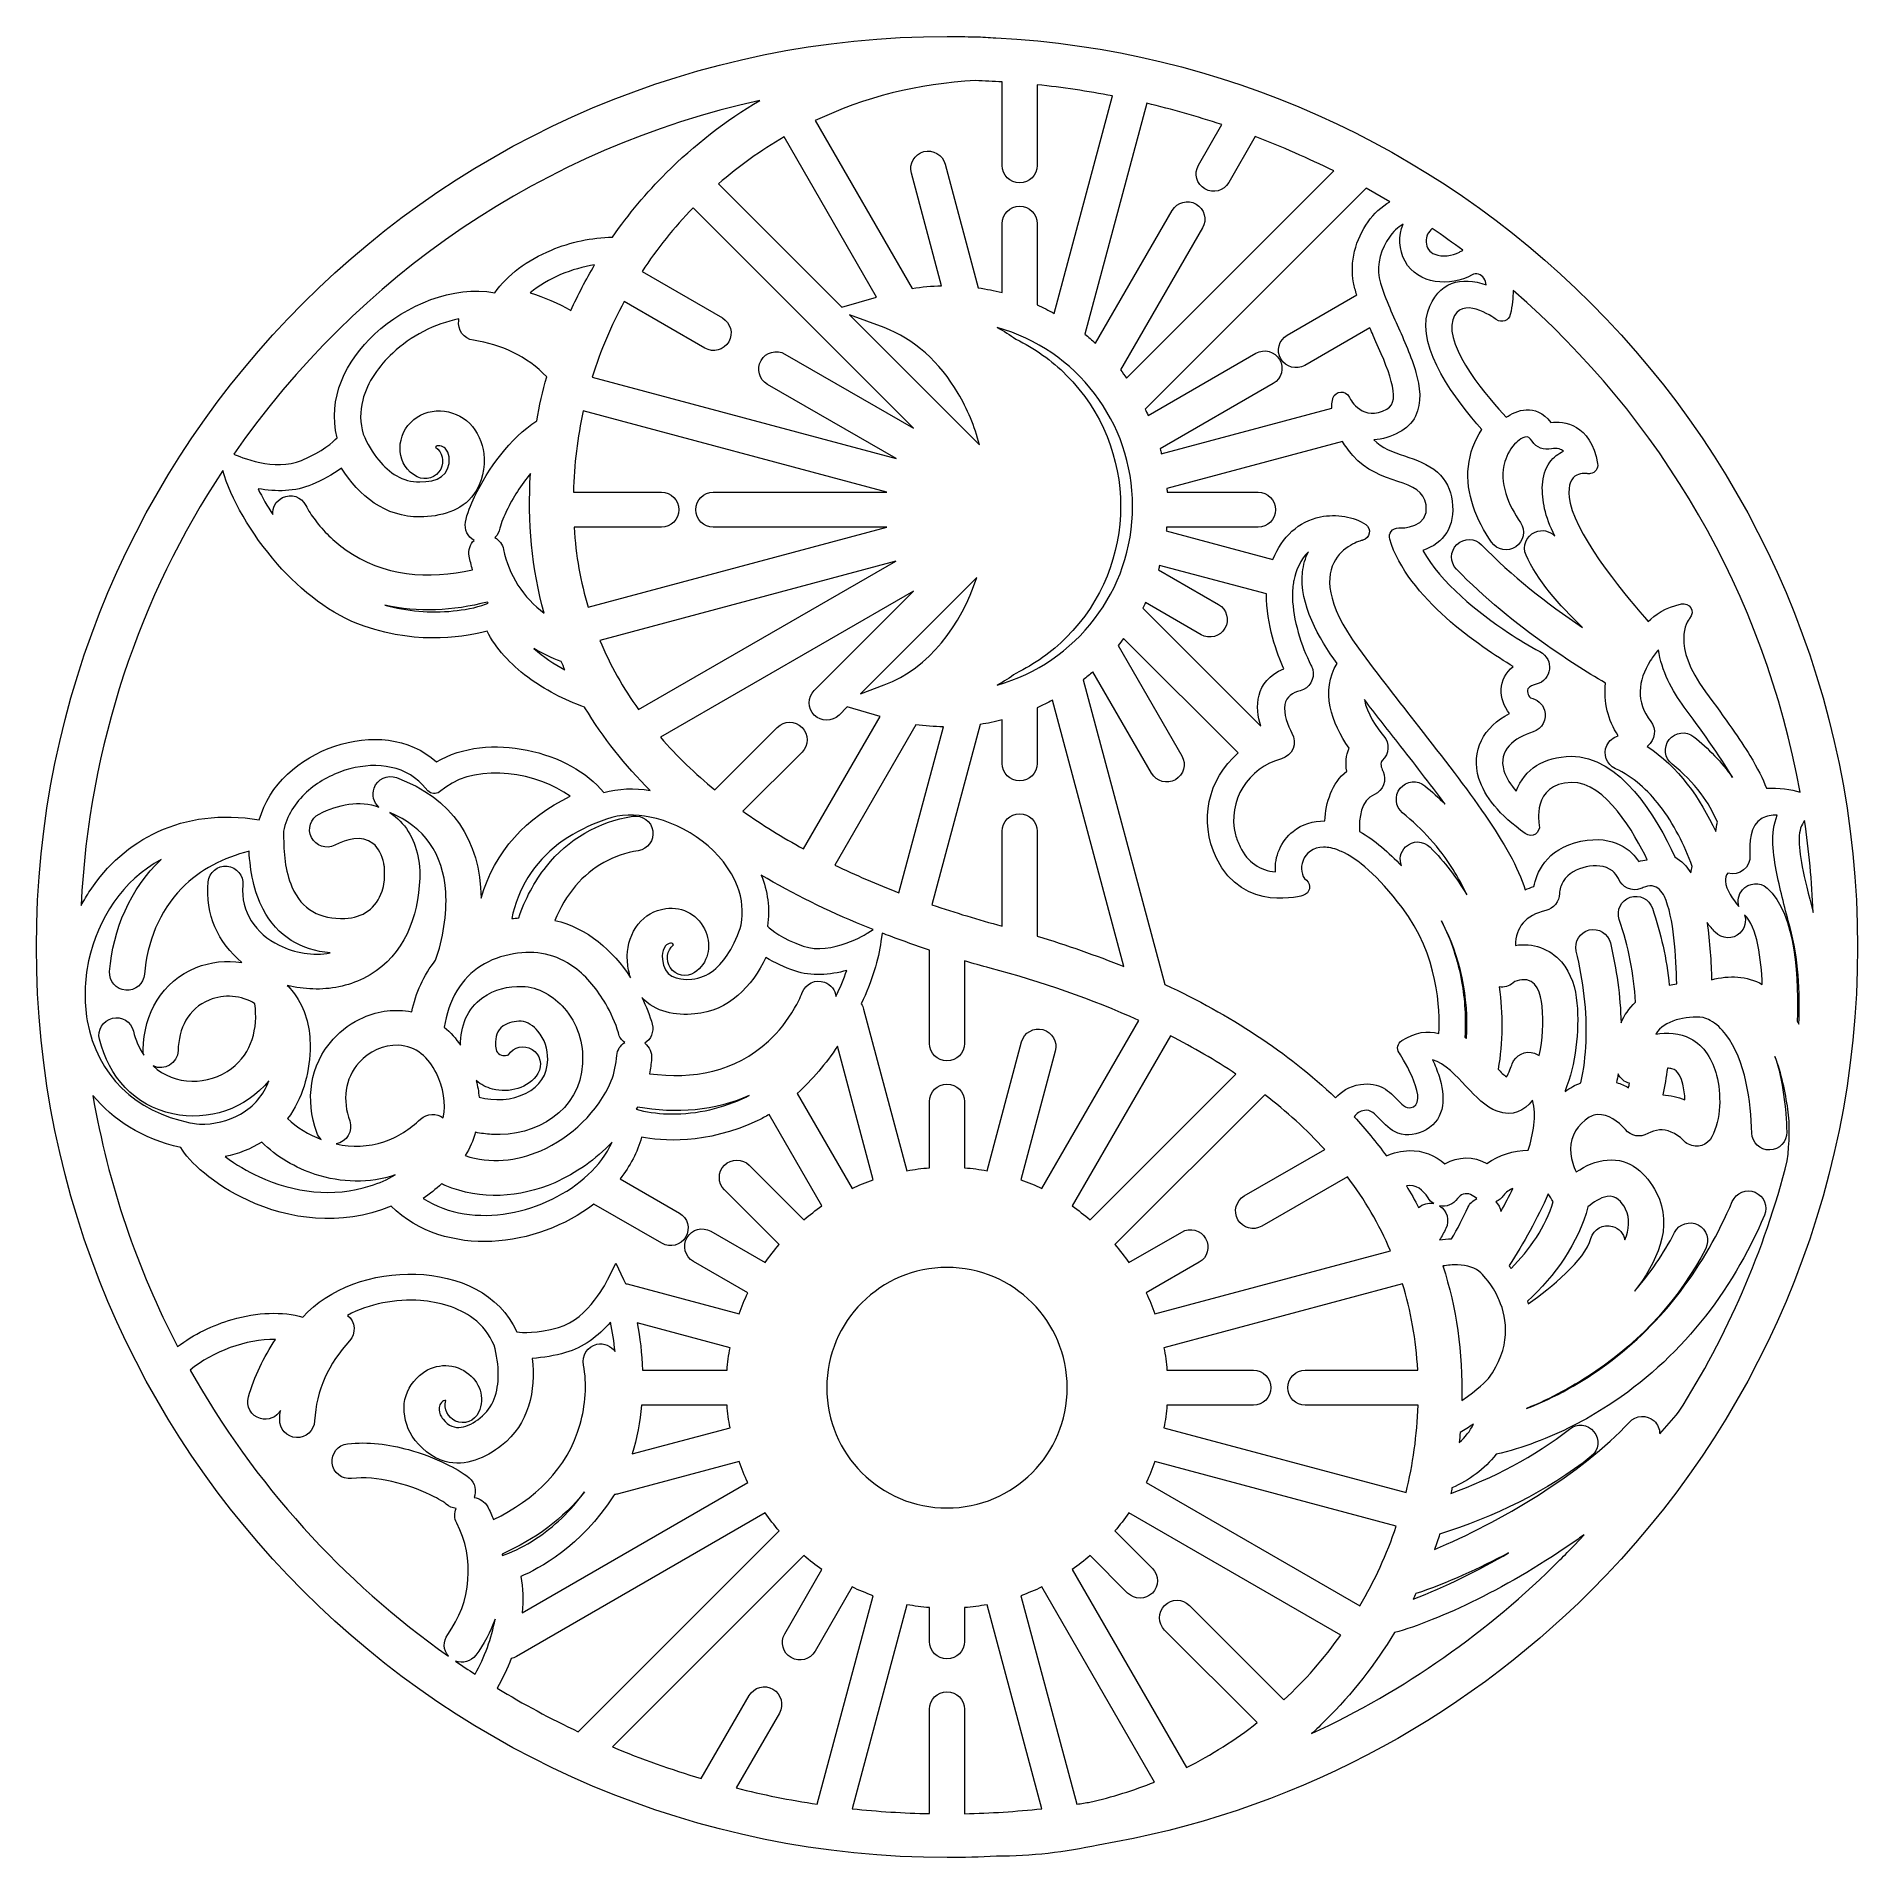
# Model space of a CAD drawing. Header units: millimetres. Extents: x -203 to 203, y -203 to 203.
import ezdxf

# ---------------------------------------------------------------- set-up
doc = ezdxf.new("R2010")
doc.units = ezdxf.units.MM
doc.header["$MEASUREMENT"] = 0
doc.layers.add('Layer 1', color=7, linetype='Continuous')

msp = doc.modelspace()

# ---------------------------------------------------------------- linework, layer by layer
at = {"layer": 'Layer 1', "lineweight": 9}
for points, knots in [([(33.7208, -200.4134), (76.3242, -193.2977), (114.4402, -172.9273), (143.6838, -143.6838), (180.4558, -106.9117), (203.2, -56.1117), (203.2, 0), (203.2, 56.1116), (180.4558, 106.9117), (143.6838, 143.6838), (108.1613, 179.2061), (61.0701, 200.2619), (10.8867, 202.9111), (9.3566, 202.9111), (7.8348, 203.165), (6.3208, 203.0996), (4.2214, 203.1637), (2.115, 203.2), (0, 203.2), (-112.2233, 203.2), (-203.2, 112.2234), (-203.2, 0), (-203.2, -112.2232), (-112.2236, -203.2), (0, -203.2), (3.7048, -203.2), (7.3858, -203.0983), (11.0418, -202.9022), (18.8322, -202.8955), (26.4212, -202.0358), (33.7208, -200.4134)], [0, 0, 0, 0, 0.1, 0.1, 0.1, 0.2, 0.2, 0.2, 0.3, 0.3, 0.3, 0.4, 0.4, 0.4, 0.5, 0.5, 0.5, 0.6, 0.6, 0.6, 0.7, 0.7, 0.7, 0.8, 0.8, 0.8, 0.9, 0.9, 0.9, 1, 1, 1, 1]), ([(23.9165, 141.3923), (22.6818, 142.0797), (21.4143, 142.7155), (20.1172, 143.2969), (20.1172, 143.2969), (20.1172, 161.4033), (20.1172, 161.4033), (20.1172, 163.5587), (18.3686, 165.3073), (16.2132, 165.3073), (14.0577, 165.3073), (12.3091, 163.5587), (12.3091, 161.4033), (12.3091, 161.4033), (12.3091, 146.0307), (12.3091, 146.0307), (10.5691, 146.4786), (8.7918, 146.8333), (6.983, 147.0901), (6.983, 147.0901), (-0.4211, 174.7226), (-0.4211, 174.7226), (-0.9761, 176.7934), (-3.1256, 178.0368), (-5.197, 177.4834), (-7.2693, 176.9298), (-8.5141, 174.778), (-7.9589, 172.7058), (-7.9589, 172.7058), (-1.2227, 147.5665), (-1.2227, 147.5665), (-3.4082, 147.5111), (-5.6412, 147.3045), (-7.8033, 146.9577), (-7.8033, 146.9577), (-29.426, 184.4094), (-29.426, 184.4094), (-18.4826, 189.593), (-6.3819, 192.7326), (6.3833, 193.3329), (8.3666, 193.2686), (10.3413, 193.171), (12.3091, 193.0473), (12.3091, 193.0473), (12.3091, 174.4181), (12.3091, 174.4181), (12.3091, 172.2627), (14.0577, 170.5141), (16.2132, 170.5141), (18.3686, 170.5141), (20.1172, 172.2627), (20.1172, 174.4181), (20.1172, 174.4181), (20.1172, 192.4006), (20.1172, 192.4006), (25.7941, 191.8147), (31.3981, 190.9831), (36.9184, 189.9165), (36.9184, 189.9165), (23.9165, 141.3923), (23.9165, 141.3923)], [0, 0, 0, 0, 0.05, 0.05, 0.05, 0.1, 0.1, 0.1, 0.15, 0.15, 0.15, 0.2, 0.2, 0.2, 0.25, 0.25, 0.25, 0.3, 0.3, 0.3, 0.35, 0.35, 0.35, 0.4, 0.4, 0.4, 0.45, 0.45, 0.45, 0.5, 0.5, 0.5, 0.55, 0.55, 0.55, 0.6, 0.6, 0.6, 0.65, 0.65, 0.65, 0.7, 0.7, 0.7, 0.75, 0.75, 0.75, 0.8, 0.8, 0.8, 0.85, 0.85, 0.85, 0.9, 0.9, 0.9, 0.95, 0.95, 0.95, 1, 1, 1, 1]), ([(-144.0153, 108.5803), (-149.9531, 106.0204), (-157.9296, 109.4437), (-159.1436, 109.9961), (-131.6339, 149.7234), (-89.884, 178.3328), (-41.7465, 188.9217), (-49.4054, 184.4215), (-56.4379, 178.9694), (-62.6803, 172.727), (-67.0759, 168.3314), (-71.08, 163.5441), (-74.6357, 158.4221), (-74.6357, 158.4221), (-74.6435, 158.4116), (-74.6435, 158.4116), (-79.2824, 158.3466), (-84.0325, 157.282), (-88.2837, 155.5147), (-93.6192, 153.2964), (-98.2218, 149.9379), (-100.91, 146.0155), (-110.2474, 147.7059), (-120.7554, 143.2346), (-127.6604, 136.8302), (-134.1538, 130.8075), (-138.3168, 122.3813), (-136.0997, 113.6347), (-136.9861, 112.6564), (-139.2235, 110.6462), (-144.0153, 108.5803)], [0, 0, 0, 0, 0.1, 0.1, 0.1, 0.2, 0.2, 0.2, 0.3, 0.3, 0.3, 0.4, 0.4, 0.4, 0.5, 0.5, 0.5, 0.6, 0.6, 0.6, 0.7, 0.7, 0.7, 0.8, 0.8, 0.8, 0.9, 0.9, 0.9, 1, 1, 1, 1]), ([(30.7615, 136.7903), (30.7615, 136.7903), (44.5571, 188.2766), (44.5571, 188.2766), (50.2501, 186.9346), (55.8469, 185.3433), (61.3333, 183.5108), (61.3333, 183.5108), (56.1167, 174.4752), (56.1167, 174.4752), (55.0419, 172.6136), (55.6884, 170.2237), (57.5515, 169.1533), (59.4125, 168.0839), (61.7952, 168.7284), (62.868, 170.5865), (62.868, 170.5865), (68.7908, 180.8453), (68.7908, 180.8453), (74.7729, 178.5695), (80.6136, 176.0065), (86.2943, 173.1709), (86.2943, 173.1709), (40.0758, 126.9523), (40.0758, 126.9523), (39.6373, 127.5656), (39.1854, 128.1686), (38.7198, 128.7606), (38.7198, 128.7606), (57.0242, 160.4649), (57.0242, 160.4649), (58.099, 162.3264), (57.4525, 164.7162), (55.5894, 165.7868), (53.7284, 166.8562), (51.3458, 166.2116), (50.273, 164.3536), (50.273, 164.3536), (33.1701, 134.7304), (33.1701, 134.7304), (32.3898, 135.4422), (31.5865, 136.1293), (30.7615, 136.7903)], [0, 0, 0, 0, 0.07142857, 0.07142857, 0.07142857, 0.14285714, 0.14285714, 0.14285714, 0.21428571, 0.21428571, 0.21428571, 0.28571429, 0.28571429, 0.28571429, 0.35714286, 0.35714286, 0.35714286, 0.42857143, 0.42857143, 0.42857143, 0.5, 0.5, 0.5, 0.57142857, 0.57142857, 0.57142857, 0.64285714, 0.64285714, 0.64285714, 0.71428571, 0.71428571, 0.71428571, 0.78571429, 0.78571429, 0.78571429, 0.85714286, 0.85714286, 0.85714286, 0.92857143, 0.92857143, 0.92857143, 1, 1, 1, 1]), ([(-23.4822, 142.7849), (-23.4822, 142.7849), (-50.9913, 170.294), (-50.9913, 170.294), (-46.463, 174.2363), (-41.5549, 177.7535), (-36.3288, 180.783), (-36.3288, 180.783), (-15.6987, 145.0506), (-15.6987, 145.0506), (-15.6987, 145.0506), (-23.4822, 142.7849), (-23.4822, 142.7849)], [0, 0, 0, 0, 0.25, 0.25, 0.25, 0.5, 0.5, 0.5, 0.75, 0.75, 0.75, 1, 1, 1, 1]), ([(44.8792, 118.6218), (44.6629, 119.0997), (44.4386, 119.5731), (44.2077, 120.0427), (44.2077, 120.0427), (93.528, 169.3631), (93.528, 169.3631), (93.528, 169.3631), (98.829, 166.319), (98.829, 166.319), (96.9176, 165.2215), (95.2615, 163.6369), (93.9612, 161.8217), (91.1988, 157.9654), (89.8253, 152.7995), (90.7308, 148.2268), (90.9026, 147.3589), (91.1469, 146.449), (91.446, 145.5071), (91.446, 145.5071), (75.9289, 136.5484), (75.9289, 136.5484), (74.0661, 135.4729), (73.4289, 133.0794), (74.5066, 131.2186), (75.5835, 129.3591), (77.9724, 128.7231), (79.8328, 129.7973), (79.8328, 129.7973), (94.3525, 138.1802), (94.3525, 138.1802), (94.6087, 137.6003), (94.8684, 137.0179), (95.1284, 136.4348), (98.3479, 129.2148), (101.6225, 121.871), (98.1697, 120.0268), (92.7957, 117.1565), (90.143, 121.938), (89.7878, 122.6435), (88.9737, 124.4297), (86.6528, 124.1179), (86.1316, 122.5083), (86.1297, 122.5023), (85.8519, 121.6902), (85.8704, 120.2725), (85.8704, 120.2725), (47.8278, 110.079), (47.8278, 110.079), (47.7394, 110.4406), (47.6467, 110.8005), (47.5504, 111.1589), (47.5504, 111.1589), (72.8111, 125.7432), (72.8111, 125.7432), (74.6739, 126.8187), (75.3111, 129.2122), (74.2334, 131.073), (73.1565, 132.9325), (70.7676, 133.5685), (68.9072, 132.4943), (68.9072, 132.4943), (44.8792, 118.6218), (44.8792, 118.6218)], [0, 0, 0, 0, 0.04761905, 0.04761905, 0.04761905, 0.0952381, 0.0952381, 0.0952381, 0.14285714, 0.14285714, 0.14285714, 0.19047619, 0.19047619, 0.19047619, 0.23809524, 0.23809524, 0.23809524, 0.28571429, 0.28571429, 0.28571429, 0.33333333, 0.33333333, 0.33333333, 0.38095238, 0.38095238, 0.38095238, 0.42857143, 0.42857143, 0.42857143, 0.47619048, 0.47619048, 0.47619048, 0.52380952, 0.52380952, 0.52380952, 0.57142857, 0.57142857, 0.57142857, 0.61904762, 0.61904762, 0.61904762, 0.66666667, 0.66666667, 0.66666667, 0.71428571, 0.71428571, 0.71428571, 0.76190476, 0.76190476, 0.76190476, 0.80952381, 0.80952381, 0.80952381, 0.85714286, 0.85714286, 0.85714286, 0.9047619, 0.9047619, 0.9047619, 0.95238095, 0.95238095, 0.95238095, 1, 1, 1, 1]), ([(-11.3794, 109.0012), (-11.3794, 109.0012), (-79.1646, 127.1642), (-79.1646, 127.1642), (-77.335, 133.0547), (-74.9426, 138.6976), (-72.0517, 144.0303), (-72.0517, 144.0303), (-54.0229, 133.6215), (-54.0229, 133.6215), (-52.1613, 132.5467), (-49.7714, 133.1932), (-48.7009, 135.0563), (-47.6316, 136.9173), (-48.2761, 139.2999), (-50.1342, 140.3727), (-50.1342, 140.3727), (-68.0572, 150.7205), (-68.0572, 150.7205), (-64.7196, 155.8207), (-60.9011, 160.5779), (-56.6661, 164.9273), (-56.6661, 164.9273), (-7.492, 115.7531), (-7.492, 115.7531), (-7.492, 115.7531), (-36.1697, 132.3102), (-36.1697, 132.3102), (-38.0313, 133.385), (-40.4211, 132.7385), (-41.4916, 130.8754), (-42.561, 129.0144), (-41.9165, 126.6318), (-40.0584, 125.559), (-40.0584, 125.559), (-11.3794, 109.0012), (-11.3794, 109.0012)], [0, 0, 0, 0, 0.08333333, 0.08333333, 0.08333333, 0.16666667, 0.16666667, 0.16666667, 0.25, 0.25, 0.25, 0.33333333, 0.33333333, 0.33333333, 0.41666667, 0.41666667, 0.41666667, 0.5, 0.5, 0.5, 0.58333333, 0.58333333, 0.58333333, 0.66666667, 0.66666667, 0.66666667, 0.75, 0.75, 0.75, 0.83333333, 0.83333333, 0.83333333, 0.91666667, 0.91666667, 0.91666667, 1, 1, 1, 1]), ([(109.4218, 105.9679), (105.2871, 109.6334), (98.6692, 109.5586), (95.2378, 113.1826), (97.1677, 113.2775), (99.0885, 113.8958), (100.9193, 114.8737), (102.4735, 115.7038), (103.7349, 116.8782), (104.5389, 118.4581), (106.0667, 121.4602), (105.5251, 125.1017), (104.6451, 128.2107), (103.6224, 131.8235), (101.9927, 135.3887), (100.4645, 138.8158), (99.1502, 141.7634), (97.0903, 146.2372), (96.4733, 149.3531), (95.8658, 152.4219), (96.9212, 155.9013), (98.72, 158.4127), (99.5376, 159.5543), (100.5797, 160.6054), (101.8156, 161.2915), (100.6769, 158.7478), (100.8198, 155.5379), (102.2062, 153.0396), (105.1114, 147.8043), (112.2762, 147.2633), (117.1723, 149.9805), (117.583, 150.2084), (118.1267, 150.2456), (118.5786, 150.1422), (119.681, 149.8899), (120.143, 148.7876), (120.3404, 147.7647), (114.8831, 149.6867), (109.527, 148.6833), (107.3082, 141.7407), (104.711, 133.6142), (113.6767, 121.8488), (119.356, 115.473), (117.6958, 113.023), (116.6574, 110.1871), (116.3438, 107.2287), (115.7001, 101.1543), (118.1443, 95.2532), (121.5037, 90.3183), (122.7155, 88.5384), (125.1464, 88.0801), (126.9246, 89.2935), (128.7016, 90.5063), (129.1592, 92.9332), (127.9488, 94.7112), (125.315, 98.58), (123.0893, 103.5885), (124.4847, 108.3314), (124.9107, 109.7793), (125.8866, 111.6025), (127.0717, 112.5944), (127.1632, 112.671), (127.2511, 112.7518), (127.3353, 112.8364), (127.7549, 113.2184), (128.3724, 113.6125), (128.9098, 113.762), (129.7122, 113.9851), (130.1303, 113.5604), (130.546, 112.8923), (131.4601, 111.4239), (133.2407, 110.7324), (134.9021, 111.1944), (135.4212, 111.31), (136.0887, 111.2806), (136.5913, 111.1451), (136.9739, 111.0421), (137.3053, 110.876), (137.5934, 110.6612), (136.4045, 110.1195), (135.3551, 109.3118), (134.5428, 108.1946), (132.4019, 105.2499), (132.6379, 101.1908), (133.3637, 97.8144), (133.7683, 95.9327), (134.562, 93.8615), (135.6216, 91.6985), (134.5236, 92.8576), (132.769, 93.2725), (131.2273, 92.6004), (129.2625, 91.7439), (128.3536, 89.4317), (129.2122, 87.4674), (131.5748, 82.061), (136.6278, 76.2563), (141.8173, 71.2994), (133.8599, 76.6494), (125.9578, 82.8484), (119.3082, 89.729), (117.814, 91.2751), (115.3493, 91.324), (113.7989, 89.8327), (112.2466, 88.3397), (112.1975, 85.8662), (113.6951, 84.3168), (119.8299, 77.9692), (126.8244, 72.2813), (134.0338, 67.1979), (138.2017, 64.2591), (142.5388, 61.4408), (146.9622, 58.8765), (146.4519, 54.6454), (147.4873, 50.6617), (149.7918, 47.1085), (148.6952, 46.8231), (147.7306, 46.0653), (147.2243, 44.9571), (146.3318, 43.0034), (147.1954, 40.688), (149.1479, 39.794), (153.1334, 37.969), (156.415, 34.9678), (159.0756, 31.526), (162.1805, 27.5094), (164.5874, 22.7313), (166.3104, 17.9425), (166.1795, 17.4949), (166.081, 17.0396), (166.0131, 16.5796), (165.0714, 17.9983), (163.888, 19.2292), (162.4086, 20.1086), (158.4548, 28.9376), (150.0287, 42.7862), (139.2492, 42.5545), (133.2261, 42.4251), (128.8354, 39.7847), (127.0434, 34.769), (125.8412, 36.138), (124.8056, 37.6875), (124.2935, 39.3254), (122.8482, 43.9477), (126.7252, 46.7302), (130.772, 47.9943), (132.8258, 48.6359), (133.9746, 50.8232), (133.3346, 52.878), (132.8922, 54.2986), (131.6846, 55.3341), (130.2339, 55.569), (130.0504, 55.6559), (129.253, 56.882), (129.6147, 57.6005), (129.8936, 58.1543), (130.9713, 58.5049), (131.5093, 58.6398), (134.926, 59.4962), (135.6106, 64.2196), (132.2889, 65.9223), (129.9139, 67.1847), (127.5473, 68.6531), (125.3067, 70.1324), (118.5132, 74.6174), (110.2324, 81.2242), (106.1968, 88.4963), (110.8863, 90.0873), (113.5033, 93.852), (112.719, 99.4806), (112.3635, 102.0316), (111.3678, 104.2428), (109.4218, 105.9679)], [0, 0, 0, 0, 0.01754386, 0.01754386, 0.01754386, 0.03508772, 0.03508772, 0.03508772, 0.05263158, 0.05263158, 0.05263158, 0.07017544, 0.07017544, 0.07017544, 0.0877193, 0.0877193, 0.0877193, 0.10526316, 0.10526316, 0.10526316, 0.12280702, 0.12280702, 0.12280702, 0.14035088, 0.14035088, 0.14035088, 0.15789474, 0.15789474, 0.15789474, 0.1754386, 0.1754386, 0.1754386, 0.19298246, 0.19298246, 0.19298246, 0.21052632, 0.21052632, 0.21052632, 0.22807018, 0.22807018, 0.22807018, 0.24561404, 0.24561404, 0.24561404, 0.26315789, 0.26315789, 0.26315789, 0.28070175, 0.28070175, 0.28070175, 0.29824561, 0.29824561, 0.29824561, 0.31578947, 0.31578947, 0.31578947, 0.33333333, 0.33333333, 0.33333333, 0.35087719, 0.35087719, 0.35087719, 0.36842105, 0.36842105, 0.36842105, 0.38596491, 0.38596491, 0.38596491, 0.40350877, 0.40350877, 0.40350877, 0.42105263, 0.42105263, 0.42105263, 0.43859649, 0.43859649, 0.43859649, 0.45614035, 0.45614035, 0.45614035, 0.47368421, 0.47368421, 0.47368421, 0.49122807, 0.49122807, 0.49122807, 0.50877193, 0.50877193, 0.50877193, 0.52631579, 0.52631579, 0.52631579, 0.54385965, 0.54385965, 0.54385965, 0.56140351, 0.56140351, 0.56140351, 0.57894737, 0.57894737, 0.57894737, 0.59649123, 0.59649123, 0.59649123, 0.61403509, 0.61403509, 0.61403509, 0.63157895, 0.63157895, 0.63157895, 0.64912281, 0.64912281, 0.64912281, 0.66666667, 0.66666667, 0.66666667, 0.68421053, 0.68421053, 0.68421053, 0.70175439, 0.70175439, 0.70175439, 0.71929825, 0.71929825, 0.71929825, 0.73684211, 0.73684211, 0.73684211, 0.75438596, 0.75438596, 0.75438596, 0.77192982, 0.77192982, 0.77192982, 0.78947368, 0.78947368, 0.78947368, 0.80701754, 0.80701754, 0.80701754, 0.8245614, 0.8245614, 0.8245614, 0.84210526, 0.84210526, 0.84210526, 0.85964912, 0.85964912, 0.85964912, 0.87719298, 0.87719298, 0.87719298, 0.89473684, 0.89473684, 0.89473684, 0.9122807, 0.9122807, 0.9122807, 0.92982456, 0.92982456, 0.92982456, 0.94736842, 0.94736842, 0.94736842, 0.96491228, 0.96491228, 0.96491228, 0.98245614, 0.98245614, 0.98245614, 1, 1, 1, 1]), ([(106.9203, 157.3058), (106.8154, 158.637), (107.4623, 159.6081), (108.3015, 160.3), (110.6119, 158.7364), (112.887, 157.1245), (115.1247, 155.4653), (114.8511, 155.3543), (114.5867, 155.2283), (114.334, 155.088), (112.776, 154.2231), (110.5119, 153.9125), (108.8522, 154.5866), (107.6353, 155.0808), (107.0249, 155.977), (106.9203, 157.3058)], [0, 0, 0, 0, 0.2, 0.2, 0.2, 0.4, 0.4, 0.4, 0.6, 0.6, 0.6, 0.8, 0.8, 0.8, 1, 1, 1, 1]), ([(-78.6274, 152.2129), (-80.5738, 148.9356), (-82.3463, 145.5429), (-83.9301, 142.0466), (-86.8078, 143.6741), (-89.8705, 144.9949), (-93.0121, 146.0158), (-89.095, 149.2581), (-83.6242, 151.4268), (-78.6274, 152.2129)], [0, 0, 0, 0, 0.33333333, 0.33333333, 0.33333333, 0.66666667, 0.66666667, 0.66666667, 1, 1, 1, 1]), ([(124.758, 118.2087), (121.1749, 122.0616), (110.9054, 133.8141), (112.8734, 139.9722), (114.6701, 145.5941), (121.8186, 140.5947), (122.5764, 140.0452), (123.8013, 139.1063), (125.3955, 139.7934), (125.7004, 141.1252), (126.1637, 143.1488), (126.3482, 144.9373), (126.3128, 146.5072), (159.2868, 118.0577), (182.371, 78.8449), (190.3585, 34.568), (188.3792, 35.12), (185.5971, 35.6614), (182.8521, 35.4078), (182.0678, 37.5779), (180.927, 39.8632), (179.1808, 42.7078), (176.9967, 46.266), (173.856, 50.7149), (169.2411, 56.9769), (161.5143, 67.4615), (165.2166, 72.7013), (165.7176, 73.3247), (167.0765, 74.8781), (165.6526, 76.9483), (163.9027, 76.5753), (160.3018, 75.8037), (157.9051, 74.0422), (156.4907, 72.6376), (152.3356, 77.3272), (140.8401, 90.8672), (139.0846, 99.033), (137.5601, 106.1247), (142.1371, 105.7466), (142.8329, 105.65), (143.0727, 105.5955), (143.3268, 105.5856), (143.5843, 105.6286), (144.6455, 105.8054), (145.3625, 106.8091), (145.1856, 107.8703), (143.6807, 116.856), (137.5443, 117.3362), (134.7547, 117.0692), (131.2472, 121.5446), (126.9944, 119.7118), (124.758, 118.2087)], [0, 0, 0, 0, 0.05882353, 0.05882353, 0.05882353, 0.11764706, 0.11764706, 0.11764706, 0.17647059, 0.17647059, 0.17647059, 0.23529412, 0.23529412, 0.23529412, 0.29411765, 0.29411765, 0.29411765, 0.35294118, 0.35294118, 0.35294118, 0.41176471, 0.41176471, 0.41176471, 0.47058824, 0.47058824, 0.47058824, 0.52941176, 0.52941176, 0.52941176, 0.58823529, 0.58823529, 0.58823529, 0.64705882, 0.64705882, 0.64705882, 0.70588235, 0.70588235, 0.70588235, 0.76470588, 0.76470588, 0.76470588, 0.82352941, 0.82352941, 0.82352941, 0.88235294, 0.88235294, 0.88235294, 0.94117647, 0.94117647, 0.94117647, 1, 1, 1, 1]), ([(-105.5468, 90.7461), (-106.4375, 89.8578), (-106.8852, 88.556), (-106.6262, 87.2317), (-106.4257, 86.2059), (-106.1678, 85.1916), (-105.8594, 84.193), (-115.7276, 81.9694), (-125.8075, 82.6536), (-134.3002, 88.7317), (-136.8507, 90.5572), (-139.1408, 92.7982), (-141.0219, 95.3086), (-141.7619, 96.2961), (-142.5344, 97.432), (-143.0891, 98.5413), (-144.0508, 100.4646), (-146.3921, 101.2451), (-148.3156, 100.2835), (-149.7787, 99.552), (-150.5805, 98.0222), (-150.4572, 96.4853), (-151.676, 98.3578), (-152.7927, 100.3028), (-153.7499, 102.2703), (-149.7119, 101.5394), (-145.4471, 101.5898), (-141.7022, 103.2042), (-139.4217, 104.1874), (-137.1372, 105.3974), (-135.0874, 106.869), (-131.2341, 100.6758), (-125.327, 95.8956), (-117.6022, 95.9813), (-113.0726, 96.0315), (-108.3721, 97.2074), (-105.5677, 101.0406), (-103.6625, 103.6447), (-103.068, 106.9294), (-103.3572, 110.0943), (-103.5767, 112.4971), (-104.8074, 115.1455), (-106.5085, 116.8339), (-108.2975, 118.6096), (-110.5569, 119.5126), (-113.0649, 119.6225), (-115.5433, 119.7312), (-117.9393, 118.8621), (-119.678, 117.0745), (-123.2109, 113.4421), (-122.8577, 107.2832), (-118.2236, 104.9426), (-116.3016, 103.9718), (-113.9547, 104.7453), (-112.9853, 106.6676), (-112.1162, 108.3908), (-112.6478, 110.4546), (-114.1521, 111.5618), (-113.7948, 112.067), (-112.534, 111.8292), (-112.0037, 111.3028), (-111.5488, 110.8514), (-111.1775, 110.0359), (-111.1184, 109.3883), (-110.7242, 105.0718), (-113.8098, 103.8166), (-117.676, 103.7737), (-121.4722, 103.7316), (-124.4924, 105.7944), (-126.8206, 108.632), (-128.1665, 110.2723), (-129.4843, 112.4513), (-130.2622, 114.4521), (-131.0133, 116.9442), (-131.0254, 119.492), (-130.3869, 122.0072), (-129.3522, 126.082), (-126.7268, 129.7209), (-123.6794, 132.5474), (-119.6691, 136.2671), (-114.3255, 139.1483), (-108.9089, 140.15), (-108.9333, 140.046), (-108.9537, 139.94), (-108.9699, 139.8324), (-109.2897, 137.7025), (-107.8211, 135.7154), (-105.6919, 135.3937), (-99.4287, 134.4471), (-93.736, 131.8333), (-89.3147, 127.2513), (-90.2156, 124.0313), (-90.9662, 120.7484), (-91.5568, 117.4103), (-97.5262, 113.4781), (-102.3932, 106.8643), (-105.4249, 100.4279), (-106.1954, 98.792), (-107.1433, 96.6), (-107.4588, 94.813), (-107.7531, 93.1457), (-106.9382, 91.5389), (-105.5468, 90.7461)], [0, 0, 0, 0, 0.02941176, 0.02941176, 0.02941176, 0.05882353, 0.05882353, 0.05882353, 0.08823529, 0.08823529, 0.08823529, 0.11764706, 0.11764706, 0.11764706, 0.14705882, 0.14705882, 0.14705882, 0.17647059, 0.17647059, 0.17647059, 0.20588235, 0.20588235, 0.20588235, 0.23529412, 0.23529412, 0.23529412, 0.26470588, 0.26470588, 0.26470588, 0.29411765, 0.29411765, 0.29411765, 0.32352941, 0.32352941, 0.32352941, 0.35294118, 0.35294118, 0.35294118, 0.38235294, 0.38235294, 0.38235294, 0.41176471, 0.41176471, 0.41176471, 0.44117647, 0.44117647, 0.44117647, 0.47058824, 0.47058824, 0.47058824, 0.5, 0.5, 0.5, 0.52941176, 0.52941176, 0.52941176, 0.55882353, 0.55882353, 0.55882353, 0.58823529, 0.58823529, 0.58823529, 0.61764706, 0.61764706, 0.61764706, 0.64705882, 0.64705882, 0.64705882, 0.67647059, 0.67647059, 0.67647059, 0.70588235, 0.70588235, 0.70588235, 0.73529412, 0.73529412, 0.73529412, 0.76470588, 0.76470588, 0.76470588, 0.79411765, 0.79411765, 0.79411765, 0.82352941, 0.82352941, 0.82352941, 0.85294118, 0.85294118, 0.85294118, 0.88235294, 0.88235294, 0.88235294, 0.91176471, 0.91176471, 0.91176471, 0.94117647, 0.94117647, 0.94117647, 0.97058824, 0.97058824, 0.97058824, 1, 1, 1, 1]), ([(7.2724, 112.0303), (7.2724, 112.0303), (-21.7825, 141.0852), (-21.7825, 141.0852), (-21.7825, 141.0852), (-14.035, 138.2143), (-14.035, 138.2143), (-7.3941, 135.7534), (-1.6204, 130.5258), (2.492, 123.545), (4.5259, 120.0923), (6.1498, 116.2151), (7.2724, 112.0303)], [0, 0, 0, 0, 0.25, 0.25, 0.25, 0.5, 0.5, 0.5, 0.75, 0.75, 0.75, 1, 1, 1, 1]), ([(26.6125, 127.641), (23.3583, 130.8952), (19.5649, 133.6099), (15.3779, 135.6407), (14.0416, 136.5896), (12.6513, 137.4576), (11.2129, 138.2378), (28.8442, 133.2925), (41.4264, 117.1367), (41.4264, 98.3478), (41.4264, 79.5589), (28.8439, 63.4029), (11.2128, 58.4578), (12.6511, 59.238), (14.0415, 60.1057), (15.3778, 61.0547), (19.5648, 63.0854), (23.3582, 65.8004), (26.6125, 69.0546), (42.79, 85.2322), (42.7899, 111.4636), (26.6125, 127.641)], [0, 0, 0, 0, 0.14285714, 0.14285714, 0.14285714, 0.28571429, 0.28571429, 0.28571429, 0.42857143, 0.42857143, 0.42857143, 0.57142857, 0.57142857, 0.57142857, 0.71428571, 0.71428571, 0.71428571, 0.85714286, 0.85714286, 0.85714286, 1, 1, 1, 1]), ([(-13.4325, 93.6643), (-13.4325, 93.6643), (-80.088, 75.804), (-80.088, 75.804), (-81.7594, 81.4051), (-82.8306, 87.3533), (-83.224, 93.6647), (-83.224, 93.6647), (-63.7304, 93.6647), (-63.7304, 93.6647), (-61.575, 93.6647), (-59.8264, 95.4132), (-59.8264, 97.5687), (-59.8264, 99.7242), (-61.575, 101.4727), (-63.7304, 101.4727), (-63.7304, 101.4727), (-83.3649, 101.4727), (-83.3649, 101.4727), (-83.2149, 107.6903), (-82.4628, 113.7587), (-81.1653, 119.6221), (-81.1653, 119.6221), (-13.4289, 101.4723), (-13.4289, 101.4723), (-13.4289, 101.4723), (-52.1617, 101.4723), (-52.1617, 101.4723), (-54.3172, 101.4723), (-56.0657, 99.7238), (-56.0657, 97.5683), (-56.0657, 95.4128), (-54.3172, 93.6643), (-52.1617, 93.6643), (-52.1617, 93.6643), (-13.4325, 93.6643), (-13.4325, 93.6643)], [0, 0, 0, 0, 0.08333333, 0.08333333, 0.08333333, 0.16666667, 0.16666667, 0.16666667, 0.25, 0.25, 0.25, 0.33333333, 0.33333333, 0.33333333, 0.41666667, 0.41666667, 0.41666667, 0.5, 0.5, 0.5, 0.58333333, 0.58333333, 0.58333333, 0.66666667, 0.66666667, 0.66666667, 0.75, 0.75, 0.75, 0.83333333, 0.83333333, 0.83333333, 0.91666667, 0.91666667, 0.91666667, 1, 1, 1, 1]), ([(91.8038, 66.7112), (76.8337, 87.0638), (92.7541, 90.7816), (92.7993, 90.7929), (92.7993, 90.7929), (92.7985, 90.7962), (92.7985, 90.7962), (94.4075, 91.1978), (94.8145, 93.3305), (93.4321, 94.2852), (90.8897, 96.0409), (86.8604, 96.7242), (83.3168, 95.9841), (78.4455, 94.9667), (74.8171, 91.5955), (72.7106, 86.4694), (72.7106, 86.4694), (48.929, 92.8417), (48.929, 92.8417), (48.9595, 93.1154), (48.9874, 93.3897), (49.0134, 93.6648), (49.0134, 93.6648), (69.4084, 93.6648), (69.4084, 93.6648), (71.5639, 93.6648), (73.3125, 95.4133), (73.3125, 97.5688), (73.3125, 99.7243), (71.5639, 101.4728), (69.4084, 101.4728), (69.4084, 101.4728), (49.1364, 101.4728), (49.1364, 101.4728), (49.1183, 101.7609), (49.0973, 102.0482), (49.0743, 102.3349), (49.0743, 102.3349), (88.2465, 112.831), (88.2465, 112.831), (88.8513, 111.8342), (89.6026, 110.7833), (90.5331, 109.6901), (96.3853, 102.8147), (106.0737, 104.8035), (106.9274, 98.6775), (107.6567, 93.4452), (101.4763, 93.4859), (100.8077, 93.5053), (99.3702, 93.5793), (98.4269, 92.2643), (98.7965, 91.0141), (102.6869, 77.9332), (119.2098, 66.8545), (126.3477, 62.5833), (122.9057, 59.9053), (122.9947, 55.2175), (125.4929, 52.1234), (119.8457, 49.1543), (116.763, 43.8085), (118.7094, 37.5838), (119.9392, 33.6511), (123.2129, 29.4186), (129.0453, 25.3257), (130.5702, 24.1894), (132.4827, 25.5247), (132.1674, 27.211), (132.1624, 27.2377), (130.3151, 36.5198), (139.3675, 36.7143), (146.9621, 36.8775), (153.5151, 25.1811), (156.2555, 19.4773), (155.5494, 19.4025), (154.9053, 19.26), (154.3601, 19.1028), (152.7963, 21.4425), (149.0345, 25.1657), (141.4706, 23.5976), (133.4886, 21.9428), (131.48, 16.2323), (130.9744, 13.4754), (130.2812, 13.269), (129.635, 13.0372), (129.0306, 12.784), (125.8968, 22.7294), (116.2648, 35.0528), (105.1935, 49.2176), (100.9203, 54.6848), (96.1473, 60.806), (91.8038, 66.7112)], [0, 0, 0, 0, 0.03333333, 0.03333333, 0.03333333, 0.06666667, 0.06666667, 0.06666667, 0.1, 0.1, 0.1, 0.13333333, 0.13333333, 0.13333333, 0.16666667, 0.16666667, 0.16666667, 0.2, 0.2, 0.2, 0.23333333, 0.23333333, 0.23333333, 0.26666667, 0.26666667, 0.26666667, 0.3, 0.3, 0.3, 0.33333333, 0.33333333, 0.33333333, 0.36666667, 0.36666667, 0.36666667, 0.4, 0.4, 0.4, 0.43333333, 0.43333333, 0.43333333, 0.46666667, 0.46666667, 0.46666667, 0.5, 0.5, 0.5, 0.53333333, 0.53333333, 0.53333333, 0.56666667, 0.56666667, 0.56666667, 0.6, 0.6, 0.6, 0.63333333, 0.63333333, 0.63333333, 0.66666667, 0.66666667, 0.66666667, 0.7, 0.7, 0.7, 0.73333333, 0.73333333, 0.73333333, 0.76666667, 0.76666667, 0.76666667, 0.8, 0.8, 0.8, 0.83333333, 0.83333333, 0.83333333, 0.86666667, 0.86666667, 0.86666667, 0.9, 0.9, 0.9, 0.93333333, 0.93333333, 0.93333333, 0.96666667, 0.96666667, 0.96666667, 1, 1, 1, 1]), ([(-76.6011, 34.4577), (-80.2267, 39.0611), (-86.7273, 42.5057), (-93.6922, 43.927), (-100.6907, 45.3553), (-108.2392, 44.7665), (-113.9158, 41.2927), (-126.0266, 52.3414), (-149.2228, 43.9713), (-153.4572, 28.3878), (-170.745, 31.2615), (-183.7681, 23.7946), (-191.2038, 12.615), (-191.9303, 11.5227), (-192.6029, 10.3948), (-193.2203, 9.2376), (-191.5387, 44.9998), (-180.1488, 78.2222), (-161.6233, 106.3259), (-159.8189, 100.1984), (-155.4302, 92.2956), (-149.4208, 85.4677), (-144.0723, 79.3907), (-137.4072, 74.1119), (-130.0759, 71.5931), (-117.3659, 67.226), (-106.6862, 69.3489), (-102.6476, 70.4763), (-100.6497, 66.5983), (-97.4494, 63.1242), (-93.5717, 60.2214), (-89.8216, 57.4141), (-85.4283, 55.132), (-80.884, 53.535), (-80.8585, 53.4924), (-80.832, 53.4494), (-80.805, 53.4064), (-76.7458, 46.6549), (-71.8693, 40.5764), (-66.2078, 34.931), (-69.7785, 35.5113), (-73.3359, 35.4005), (-76.6011, 34.4577)], [0, 0, 0, 0, 0.07142857, 0.07142857, 0.07142857, 0.14285714, 0.14285714, 0.14285714, 0.21428571, 0.21428571, 0.21428571, 0.28571429, 0.28571429, 0.28571429, 0.35714286, 0.35714286, 0.35714286, 0.42857143, 0.42857143, 0.42857143, 0.5, 0.5, 0.5, 0.57142857, 0.57142857, 0.57142857, 0.64285714, 0.64285714, 0.64285714, 0.71428571, 0.71428571, 0.71428571, 0.78571429, 0.78571429, 0.78571429, 0.85714286, 0.85714286, 0.85714286, 0.92857143, 0.92857143, 0.92857143, 1, 1, 1, 1]), ([(-92.9518, 105.6718), (-93.6212, 94.8419), (-92.6392, 84.3773), (-89.8879, 74.483), (-94.49, 77.9301), (-97.8604, 83.0672), (-98.9673, 88.7281), (-99.1937, 89.8861), (-99.9139, 90.825), (-100.8665, 91.3687), (-100.3125, 91.9176), (-99.9169, 92.6374), (-99.7712, 93.4635), (-99.57, 94.6042), (-98.7853, 96.3021), (-98.2841, 97.3429), (-96.8937, 100.2301), (-95.0164, 103.1904), (-92.9518, 105.6718)], [0, 0, 0, 0, 0.16666667, 0.16666667, 0.16666667, 0.33333333, 0.33333333, 0.33333333, 0.5, 0.5, 0.5, 0.66666667, 0.66666667, 0.66666667, 0.83333333, 0.83333333, 0.83333333, 1, 1, 1, 1]), ([(-11.3936, 86.1325), (-11.3936, 86.1325), (-68.8282, 52.9726), (-68.8282, 52.9726), (-72.2648, 57.7667), (-75.172, 62.9131), (-77.4638, 68.429), (-77.4638, 68.429), (-11.3936, 86.1325), (-11.3936, 86.1325)], [0, 0, 0, 0, 0.33333333, 0.33333333, 0.33333333, 0.66666667, 0.66666667, 0.66666667, 1, 1, 1, 1]), ([(81.217, 62.8834), (79.0106, 67.2047), (77.2094, 73.0976), (77.0958, 77.9095), (77.0693, 79.031), (77.1274, 80.1669), (77.3049, 81.2811), (77.3471, 81.4522), (77.3771, 81.6235), (77.3956, 81.7944), (77.8417, 84.0888), (78.9528, 86.5392), (80.6404, 88.1844), (79.9674, 86.8061), (79.5246, 85.2927), (79.3447, 83.6522), (78.5573, 76.4703), (82.9979, 68.8186), (87.0768, 63.2699), (83.2253, 57.246), (85.8733, 49.8905), (89.7218, 44.3654), (89.0511, 42.7545), (88.9198, 40.9998), (89.1889, 39.2723), (85.9007, 36.4946), (84.5256, 32.3447), (84.2997, 28.1177), (81.7215, 28.1774), (79.2411, 27.4247), (77.2247, 25.799), (74.5397, 23.6342), (73.0548, 20.1869), (73.2988, 16.7521), (69.8269, 17.0756), (67.0795, 18.9083), (65.3986, 22.3721), (64.9792, 23.2362), (64.6381, 24.1377), (64.3929, 25.0666), (62.4093, 32.5826), (67.3465, 40.069), (74.609, 41.9824), (77.1135, 42.6422), (78.2662, 45.5255), (76.9883, 47.7184), (76.0086, 49.4025), (75.0461, 52.1285), (75.3935, 54.0849), (75.7178, 55.9105), (77.1429, 56.7279), (78.8277, 57.1724), (80.8997, 57.719), (82.1506, 59.8629), (81.6053, 61.9354), (81.5179, 62.2671), (81.3876, 62.586), (81.217, 62.8834)], [0, 0, 0, 0, 0.05263158, 0.05263158, 0.05263158, 0.10526316, 0.10526316, 0.10526316, 0.15789474, 0.15789474, 0.15789474, 0.21052632, 0.21052632, 0.21052632, 0.26315789, 0.26315789, 0.26315789, 0.31578947, 0.31578947, 0.31578947, 0.36842105, 0.36842105, 0.36842105, 0.42105263, 0.42105263, 0.42105263, 0.47368421, 0.47368421, 0.47368421, 0.52631579, 0.52631579, 0.52631579, 0.57894737, 0.57894737, 0.57894737, 0.63157895, 0.63157895, 0.63157895, 0.68421053, 0.68421053, 0.68421053, 0.73684211, 0.73684211, 0.73684211, 0.78947368, 0.78947368, 0.78947368, 0.84210526, 0.84210526, 0.84210526, 0.89473684, 0.89473684, 0.89473684, 0.94736842, 0.94736842, 0.94736842, 1, 1, 1, 1]), ([(6.6264, 82.4613), (3.2417, 71.8463), (-3.9568, 62.2159), (-14.035, 58.4814), (-14.035, 58.4814), (-19.3069, 56.5279), (-19.3069, 56.5279), (-19.3069, 56.5279), (6.6264, 82.4613), (6.6264, 82.4613)], [0, 0, 0, 0, 0.33333333, 0.33333333, 0.33333333, 0.66666667, 0.66666667, 0.66666667, 1, 1, 1, 1]), ([(70.0173, 49.2854), (70.0173, 49.2854), (43.6839, 75.6188), (43.6839, 75.6188), (43.8965, 76.0265), (44.1036, 76.4375), (44.305, 76.8518), (44.305, 76.8518), (56.7026, 69.6941), (56.7026, 69.6941), (58.5642, 68.6193), (60.9539, 69.2658), (62.0245, 71.1289), (63.0939, 72.9899), (62.4494, 75.3726), (60.5913, 76.4454), (60.5913, 76.4454), (47.1689, 84.1947), (47.1689, 84.1947), (47.265, 84.5153), (47.3575, 84.8375), (47.4472, 85.1607), (47.4472, 85.1607), (71.2794, 78.7748), (71.2794, 78.7748), (71.2156, 72.0062), (73.7165, 65.3348), (75.1447, 62.0864), (68.4992, 59.2907), (68.7939, 53.4143), (70.0173, 49.2854)], [0, 0, 0, 0, 0.1, 0.1, 0.1, 0.2, 0.2, 0.2, 0.3, 0.3, 0.3, 0.4, 0.4, 0.4, 0.5, 0.5, 0.5, 0.6, 0.6, 0.6, 0.7, 0.7, 0.7, 0.8, 0.8, 0.8, 0.9, 0.9, 0.9, 1, 1, 1, 1]), ([(-37.8737, 49.0026), (-37.8737, 49.0026), (-51.7992, 35.077), (-51.7992, 35.077), (-56.1901, 38.664), (-60.2541, 42.5385), (-63.9408, 46.7893), (-63.9408, 46.7893), (-7.5022, 79.3742), (-7.5022, 79.3742), (-7.5022, 79.3742), (-29.6175, 57.2588), (-29.6175, 57.2588), (-31.1415, 55.7348), (-31.1415, 53.262), (-29.6175, 51.738), (-28.0935, 50.214), (-25.6208, 50.214), (-24.0968, 51.738), (-24.0968, 51.738), (-22.2753, 53.5595), (-22.2753, 53.5595), (-22.2753, 53.5595), (-14.9323, 51.4219), (-14.9323, 51.4219), (-14.9323, 51.4219), (-31.9917, 21.8742), (-31.9917, 21.8742), (-36.7366, 24.4707), (-41.2659, 27.2777), (-45.5299, 30.3048), (-45.5299, 30.3048), (-32.3529, 43.4819), (-32.3529, 43.4819), (-30.8289, 45.0059), (-30.8289, 47.4786), (-32.3529, 49.0026), (-33.8769, 50.5266), (-36.3497, 50.5266), (-37.8737, 49.0026)], [0, 0, 0, 0, 0.07692308, 0.07692308, 0.07692308, 0.15384615, 0.15384615, 0.15384615, 0.23076923, 0.23076923, 0.23076923, 0.30769231, 0.30769231, 0.30769231, 0.38461538, 0.38461538, 0.38461538, 0.46153846, 0.46153846, 0.46153846, 0.53846154, 0.53846154, 0.53846154, 0.61538462, 0.61538462, 0.61538462, 0.69230769, 0.69230769, 0.69230769, 0.76923077, 0.76923077, 0.76923077, 0.84615385, 0.84615385, 0.84615385, 0.92307692, 0.92307692, 0.92307692, 1, 1, 1, 1]), ([(-102.4008, 76.7143), (-102.4008, 76.7143), (-102.9787, 76.4964), (-102.9787, 76.4964), (-105.1227, 75.6879), (-107.9498, 75.2151), (-110.2041, 74.9872), (-115.3163, 74.4705), (-120.5007, 74.9436), (-125.4523, 76.2917), (-118.0687, 74.5583), (-110.2618, 75.0126), (-102.5588, 76.9662), (-102.5065, 76.882), (-102.4539, 76.7981), (-102.4008, 76.7143)], [0, 0, 0, 0, 0.2, 0.2, 0.2, 0.4, 0.4, 0.4, 0.6, 0.6, 0.6, 0.8, 0.8, 0.8, 1, 1, 1, 1]), ([(-85.2601, 61.8347), (-87.723, 63.1643), (-90.11, 64.7746), (-92.1959, 66.6279), (-90.2785, 65.4496), (-88.2373, 64.4799), (-86.1077, 63.7418), (-85.8327, 63.1015), (-85.5499, 62.4659), (-85.2601, 61.8347)], [0, 0, 0, 0, 0.33333333, 0.33333333, 0.33333333, 0.66666667, 0.66666667, 0.66666667, 1, 1, 1, 1]), ([(48.6383, -8.3694), (48.6383, -8.3694), (30.4174, 59.6317), (30.4174, 59.6317), (31.1549, 60.2118), (31.8751, 60.8129), (32.5777, 61.4335), (32.5777, 61.4335), (45.6636, 38.768), (45.6636, 38.768), (46.7364, 36.9099), (49.1191, 36.2653), (50.9801, 37.3347), (52.8431, 38.4053), (53.4896, 40.7951), (52.4149, 42.6567), (52.4149, 42.6567), (38.1969, 67.2829), (38.1969, 67.2829), (38.6138, 67.7949), (39.021, 68.315), (39.4175, 68.8437), (39.4175, 68.8437), (64.9685, 43.2927), (64.9685, 43.2927), (58.2747, 37.4496), (56.0941, 28.1537), (60.135, 19.8271), (66.1762, 7.3785), (79.4899, 11.5188), (79.5283, 11.5302), (79.5283, 11.5302), (79.5276, 11.5323), (79.5276, 11.5323), (80.9887, 11.9663), (81.4278, 13.9235), (80.1917, 14.9157), (77.9375, 16.7252), (79.2046, 22.2862), (84.0438, 22.2801), (85.0505, 22.2788), (86.1875, 22.0588), (87.4521, 21.5612), (87.6255, 21.4539), (87.8158, 21.3736), (88.0162, 21.3246), (91.5886, 19.7319), (96.122, 15.9773), (101.5777, 8.811), (109.6898, -1.8444), (110.0396, -14.0765), (109.7494, -19.2805), (107.2789, -18.6391), (104.546, -18.9471), (101.4758, -20.8885), (100.5586, -21.4694), (100.2893, -22.6831), (100.8807, -23.5949), (100.8995, -23.624), (107.4999, -33.7707), (104.1008, -35.6452), (102.7522, -36.3889), (101.7912, -35.3951), (100.6979, -34.2643), (98.7512, -32.251), (96.5731, -29.9984), (92.2611, -30.6784), (89.6619, -31.0882), (87.8996, -32.259), (86.7053, -33.6824), (76.0108, -23.4243), (63.1143, -15.1296), (48.6383, -8.3694)], [0, 0, 0, 0, 0.04166667, 0.04166667, 0.04166667, 0.08333333, 0.08333333, 0.08333333, 0.125, 0.125, 0.125, 0.16666667, 0.16666667, 0.16666667, 0.20833333, 0.20833333, 0.20833333, 0.25, 0.25, 0.25, 0.29166667, 0.29166667, 0.29166667, 0.33333333, 0.33333333, 0.33333333, 0.375, 0.375, 0.375, 0.41666667, 0.41666667, 0.41666667, 0.45833333, 0.45833333, 0.45833333, 0.5, 0.5, 0.5, 0.54166667, 0.54166667, 0.54166667, 0.58333333, 0.58333333, 0.58333333, 0.625, 0.625, 0.625, 0.66666667, 0.66666667, 0.66666667, 0.70833333, 0.70833333, 0.70833333, 0.75, 0.75, 0.75, 0.79166667, 0.79166667, 0.79166667, 0.83333333, 0.83333333, 0.83333333, 0.875, 0.875, 0.875, 0.91666667, 0.91666667, 0.91666667, 0.95833333, 0.95833333, 0.95833333, 1, 1, 1, 1]), ([(156.95, 63.8604), (157.5931, 64.8152), (157.9469, 65.3922), (158.7758, 66.3309), (159.4066, 61.6781), (161.7956, 57.224), (164.5283, 53.5162), (167.7957, 49.0828), (172.5843, 42.5999), (175.2769, 37.823), (172.8686, 41.2852), (169.9292, 44.3158), (166.6239, 46.93), (164.9375, 48.2639), (162.4844, 47.9759), (161.1516, 46.2889), (159.8192, 44.6024), (160.1071, 42.1513), (161.7926, 40.8181), (164.2299, 38.8905), (166.4341, 36.6835), (168.2896, 34.1878), (169.7471, 32.2277), (170.9694, 30.1088), (171.9202, 27.861), (171.7524, 27.1641), (171.6258, 26.4553), (171.5336, 25.7412), (168.1276, 33.1683), (163.1297, 40.2949), (156.2167, 44.7753), (156.2674, 44.8113), (156.3176, 44.8485), (156.3672, 44.8873), (158.062, 46.211), (158.3636, 48.6629), (157.0392, 50.3574), (153.6458, 54.6994), (154.1714, 59.4188), (156.95, 63.8604)], [0, 0, 0, 0, 0.07692308, 0.07692308, 0.07692308, 0.15384615, 0.15384615, 0.15384615, 0.23076923, 0.23076923, 0.23076923, 0.30769231, 0.30769231, 0.30769231, 0.38461538, 0.38461538, 0.38461538, 0.46153846, 0.46153846, 0.46153846, 0.53846154, 0.53846154, 0.53846154, 0.61538462, 0.61538462, 0.61538462, 0.69230769, 0.69230769, 0.69230769, 0.76923077, 0.76923077, 0.76923077, 0.84615385, 0.84615385, 0.84615385, 0.92307692, 0.92307692, 0.92307692, 1, 1, 1, 1]), ([(12.3091, 4.6638), (6.8804, 6.1347), (1.8939, 7.6217), (-3.366, 9.4246), (-3.366, 9.4246), (7.4175, 49.6692), (7.4175, 49.6692), (9.0766, 49.92), (10.7087, 50.2529), (12.3091, 50.6649), (12.3091, 50.6649), (12.3091, 40.9651), (12.3091, 40.9651), (12.3091, 38.8096), (14.0577, 37.0611), (16.2132, 37.0611), (18.3686, 37.0611), (20.1172, 38.8096), (20.1172, 40.9651), (20.1172, 40.9651), (20.1172, 53.3988), (20.1172, 53.3988), (21.2873, 53.9232), (22.4331, 54.4921), (23.5528, 55.103), (23.5528, 55.103), (39.4929, -4.3864), (39.4929, -4.3864), (33.2121, -1.8376), (26.7275, 0.4301), (20.1172, 2.4338), (20.1172, 2.4338), (20.1172, 25.8228), (20.1172, 25.8228), (20.1172, 27.9783), (18.3686, 29.7268), (16.2132, 29.7268), (14.0577, 29.7268), (12.3091, 27.9783), (12.3091, 25.8228), (12.3091, 25.8228), (12.3091, 4.6638), (12.3091, 4.6638)], [0, 0, 0, 0, 0.07142857, 0.07142857, 0.07142857, 0.14285714, 0.14285714, 0.14285714, 0.21428571, 0.21428571, 0.21428571, 0.28571429, 0.28571429, 0.28571429, 0.35714286, 0.35714286, 0.35714286, 0.42857143, 0.42857143, 0.42857143, 0.5, 0.5, 0.5, 0.57142857, 0.57142857, 0.57142857, 0.64285714, 0.64285714, 0.64285714, 0.71428571, 0.71428571, 0.71428571, 0.78571429, 0.78571429, 0.78571429, 0.85714286, 0.85714286, 0.85714286, 0.92857143, 0.92857143, 0.92857143, 1, 1, 1, 1]), ([(97.1416, 41.6419), (98.7157, 43.076), (98.8429, 45.5161), (97.4441, 47.1052), (95.8617, 48.9008), (93.6839, 52.1739), (93.1504, 55.2005), (95.6115, 51.9928), (98.1004, 48.8067), (100.5901, 45.6213), (104.1339, 41.0874), (107.7326, 36.5311), (111.1646, 31.8779), (109.7241, 33.3011), (108.2102, 34.6599), (106.6294, 35.9621), (104.9707, 37.3285), (102.5081, 37.0881), (101.1432, 35.4284), (99.7791, 33.7696), (100.0192, 31.31), (101.6767, 29.9446), (106.094, 26.3059), (109.8896, 22.1785), (112.9287, 17.3211), (114.0937, 15.4591), (115.089, 13.5718), (116.0015, 11.6439), (113.7479, 15.4374), (111.0226, 18.985), (107.8457, 22.2537), (106.3453, 23.7974), (103.8753, 23.8314), (102.3323, 22.3306), (101.1672, 21.1974), (100.8626, 19.5121), (101.4293, 18.0903), (98.6348, 21.09), (95.4773, 23.8717), (92.0857, 25.7577), (91.8696, 28.8104), (92.3772, 32.6737), (95.3725, 34.0383), (97.3229, 34.9268), (98.1876, 37.2351), (97.3072, 39.1862), (97.282, 39.2514), (97.2531, 39.3159), (97.2203, 39.3793), (96.9247, 39.9512), (96.5852, 41.135), (97.1416, 41.6419)], [0, 0, 0, 0, 0.05882353, 0.05882353, 0.05882353, 0.11764706, 0.11764706, 0.11764706, 0.17647059, 0.17647059, 0.17647059, 0.23529412, 0.23529412, 0.23529412, 0.29411765, 0.29411765, 0.29411765, 0.35294118, 0.35294118, 0.35294118, 0.41176471, 0.41176471, 0.41176471, 0.47058824, 0.47058824, 0.47058824, 0.52941176, 0.52941176, 0.52941176, 0.58823529, 0.58823529, 0.58823529, 0.64705882, 0.64705882, 0.64705882, 0.70588235, 0.70588235, 0.70588235, 0.76470588, 0.76470588, 0.76470588, 0.82352941, 0.82352941, 0.82352941, 0.88235294, 0.88235294, 0.88235294, 0.94117647, 0.94117647, 0.94117647, 1, 1, 1, 1]), ([(-10.7274, 12.0994), (-15.6424, 13.9909), (-20.4309, 16.0541), (-25.0518, 18.2974), (-25.0518, 18.2974), (-6.972, 49.6122), (-6.972, 49.6122), (-4.9402, 49.322), (-2.8588, 49.1548), (-0.8076, 49.1204), (-0.8076, 49.1204), (-10.7274, 12.0994), (-10.7274, 12.0994)], [0, 0, 0, 0, 0.25, 0.25, 0.25, 0.5, 0.5, 0.5, 0.75, 0.75, 0.75, 1, 1, 1, 1]), ([(-84.1074, 33.6292), (-93.8269, 28.9904), (-100.9043, 21.3496), (-103.9854, 10.9261), (-104.1422, 23.8079), (-110.4289, 33.2687), (-122.854, 37.7906), (-124.8768, 38.5268), (-127.1168, 37.4781), (-127.8501, 35.4549), (-128.4061, 33.9207), (-127.9376, 32.2635), (-126.7967, 31.2321), (-131.086, 32.8052), (-135.8593, 31.8235), (-140.0998, 29.6779), (-142.0192, 28.7066), (-142.792, 26.3632), (-141.8231, 24.4419), (-140.8534, 22.5193), (-138.5055, 21.7451), (-136.5836, 22.7174), (-134.0981, 23.9749), (-130.5546, 25.0894), (-128.115, 23.1213), (-126.7895, 22.052), (-126.0307, 20.3439), (-125.6875, 18.7115), (-125.6294, 18.4352), (-125.5822, 18.1566), (-125.5451, 17.8767), (-125.5016, 16.7571), (-125.5074, 15.6345), (-125.5758, 14.516), (-125.6799, 13.8177), (-125.845, 13.1276), (-126.0729, 12.4592), (-127.3617, 8.6798), (-130.3442, 6.5025), (-134.3632, 6.3704), (-139.8721, 6.1894), (-143.9615, 8.259), (-146.1782, 13.3966), (-147.7473, 17.0332), (-148.018, 21.0931), (-148.0428, 25.0049), (-148.0447, 25.2836), (-148.0455, 25.5626), (-148.0503, 25.8414), (-147.4023, 29.2543), (-145.4548, 32.2204), (-142.9139, 34.5435), (-140.4834, 36.7656), (-137.4876, 38.435), (-134.3526, 39.4331), (-128.4749, 41.3044), (-121.4224, 40.9644), (-117.0288, 36.1589), (-117.0288, 36.1589), (-115.8437, 34.8628), (-115.8437, 34.8628), (-115.1655, 34.121), (-114.047, 34.0135), (-113.2399, 34.6124), (-113.2399, 34.6124), (-111.8324, 35.6569), (-111.8324, 35.6569), (-104.5141, 41.0885), (-91.1963, 38.9165), (-84.1074, 33.6292)], [0, 0, 0, 0, 0.04347826, 0.04347826, 0.04347826, 0.08695652, 0.08695652, 0.08695652, 0.13043478, 0.13043478, 0.13043478, 0.17391304, 0.17391304, 0.17391304, 0.2173913, 0.2173913, 0.2173913, 0.26086957, 0.26086957, 0.26086957, 0.30434783, 0.30434783, 0.30434783, 0.34782609, 0.34782609, 0.34782609, 0.39130435, 0.39130435, 0.39130435, 0.43478261, 0.43478261, 0.43478261, 0.47826087, 0.47826087, 0.47826087, 0.52173913, 0.52173913, 0.52173913, 0.56521739, 0.56521739, 0.56521739, 0.60869565, 0.60869565, 0.60869565, 0.65217391, 0.65217391, 0.65217391, 0.69565217, 0.69565217, 0.69565217, 0.73913043, 0.73913043, 0.73913043, 0.7826087, 0.7826087, 0.7826087, 0.82608696, 0.82608696, 0.82608696, 0.86956522, 0.86956522, 0.86956522, 0.91304348, 0.91304348, 0.91304348, 0.95652174, 0.95652174, 0.95652174, 1, 1, 1, 1]), ([(-140.6475, -41.3956), (-140.4333, -42.0035), (-140.0833, -42.5249), (-139.6436, -42.9381), (-142.3331, -41.9053), (-145.1637, -40.2744), (-147.1351, -38.2623), (-143.7987, -33.8519), (-142.3783, -28.498), (-142.1466, -23.0281), (-141.9796, -19.086), (-142.7206, -15.1675), (-144.7572, -11.7527), (-145.4565, -10.5803), (-146.2838, -9.5109), (-147.2213, -8.5549), (-145.3445, -9.0328), (-143.416, -9.3087), (-141.4877, -9.3702), (-137.6124, -9.4938), (-133.6957, -8.7419), (-130.2162, -7.0072), (-122.1135, -2.9678), (-118.4077, 4.9971), (-117.8119, 13.726), (-117.5286, 15.9076), (-117.602, 18.154), (-118.0547, 20.3074), (-118.8779, 24.2238), (-120.9463, 27.809), (-124.3444, 30.0064), (-116.577, 26.7793), (-112.4202, 20.7987), (-111.8613, 12.2412), (-111.5442, 7.3852), (-112.468, 1.6741), (-114.132, -2.9606), (-116.7745, -6.2902), (-118.5391, -10.3068), (-119.4589, -14.4609), (-123.0658, -13.7404), (-126.8574, -14.2321), (-130.2216, -15.6985), (-132.7783, -16.8129), (-135.0844, -18.4766), (-136.9578, -20.5418), (-142.2381, -26.3631), (-143.2178, -34.103), (-140.6475, -41.3956)], [0, 0, 0, 0, 0.0625, 0.0625, 0.0625, 0.125, 0.125, 0.125, 0.1875, 0.1875, 0.1875, 0.25, 0.25, 0.25, 0.3125, 0.3125, 0.3125, 0.375, 0.375, 0.375, 0.4375, 0.4375, 0.4375, 0.5, 0.5, 0.5, 0.5625, 0.5625, 0.5625, 0.625, 0.625, 0.625, 0.6875, 0.6875, 0.6875, 0.75, 0.75, 0.75, 0.8125, 0.8125, 0.8125, 0.875, 0.875, 0.875, 0.9375, 0.9375, 0.9375, 1, 1, 1, 1]), ([(-70.6189, -6.8531), (-74.6318, -0.7062), (-80.251, 4.208), (-87.4809, 5.942), (-86.3581, 8.7232), (-84.7959, 11.3883), (-82.8801, 13.6469), (-79.2145, 17.9684), (-74.4888, 20.5763), (-68.8916, 21.4765), (-66.7693, 21.8178), (-65.3202, 23.8121), (-65.6572, 25.9361), (-65.9946, 28.0625), (-67.9951, 29.516), (-70.1216, 29.1739), (-77.9222, 27.9191), (-84.4893, 24.1292), (-89.4098, 17.9582), (-92.0725, 14.6186), (-94.2088, 10.6044), (-95.5607, 6.5051), (-96.0831, 6.4595), (-96.6043, 6.399), (-97.1235, 6.3248), (-96.4717, 9.5634), (-95.2288, 12.7193), (-93.5039, 15.5039), (-89.8239, 21.4451), (-84.2193, 25.4045), (-77.763, 27.8688), (-77.763, 27.8688), (-75.9733, 28.5117), (-75.9733, 28.5117), (-72.9198, 29.6595), (-69.4803, 29.6342), (-66.316, 29.0045), (-58.2323, 27.3957), (-49.6989, 21.3565), (-46.7361, 13.475), (-45.7027, 10.7262), (-45.4071, 7.8369), (-45.9586, 4.9443), (-46.4997, 2.8866), (-47.5572, 0.5476), (-48.6658, -1.2374), (-50.5473, -4.2669), (-53.2302, -6.8535), (-56.9521, -7.169), (-60.3882, -7.4603), (-63.1954, -6.5156), (-63.5127, -2.773), (-63.5127, -2.773), (-63.542, -1.9538), (-63.542, -1.9538), (-63.542, -1.2488), (-63.2554, -0.3114), (-62.8233, 0.2369), (-62.5267, 0.613), (-62.1386, 0.7837), (-61.6703, 0.8512), (-61.3634, 0.8954), (-61.1566, 0.8004), (-61.055, 0.4957), (-62.5063, -0.7683), (-62.8349, -2.9492), (-61.7443, -4.5967), (-60.5572, -6.3902), (-58.1292, -6.8848), (-56.3372, -5.6941), (-53.2967, -3.6739), (-52.5033, 0.1306), (-53.8199, 3.4043), (-55.268, 7.0049), (-58.8526, 9.1385), (-62.7758, 8.5735), (-65.2676, 8.2147), (-67.393, 7.0441), (-68.9544, 5.0631), (-70.4081, 3.2189), (-71.3498, 0.4477), (-71.3498, -1.914), (-71.3498, -1.914), (-71.2915, -3.423), (-71.2915, -3.423), (-71.1929, -4.5857), (-70.9751, -5.7437), (-70.6189, -6.8531)], [0, 0, 0, 0, 0.03448276, 0.03448276, 0.03448276, 0.06896552, 0.06896552, 0.06896552, 0.10344828, 0.10344828, 0.10344828, 0.13793103, 0.13793103, 0.13793103, 0.17241379, 0.17241379, 0.17241379, 0.20689655, 0.20689655, 0.20689655, 0.24137931, 0.24137931, 0.24137931, 0.27586207, 0.27586207, 0.27586207, 0.31034483, 0.31034483, 0.31034483, 0.34482759, 0.34482759, 0.34482759, 0.37931034, 0.37931034, 0.37931034, 0.4137931, 0.4137931, 0.4137931, 0.44827586, 0.44827586, 0.44827586, 0.48275862, 0.48275862, 0.48275862, 0.51724138, 0.51724138, 0.51724138, 0.55172414, 0.55172414, 0.55172414, 0.5862069, 0.5862069, 0.5862069, 0.62068966, 0.62068966, 0.62068966, 0.65517241, 0.65517241, 0.65517241, 0.68965517, 0.68965517, 0.68965517, 0.72413793, 0.72413793, 0.72413793, 0.75862069, 0.75862069, 0.75862069, 0.79310345, 0.79310345, 0.79310345, 0.82758621, 0.82758621, 0.82758621, 0.86206897, 0.86206897, 0.86206897, 0.89655172, 0.89655172, 0.89655172, 0.93103448, 0.93103448, 0.93103448, 0.96551724, 0.96551724, 0.96551724, 1, 1, 1, 1]), ([(174.2549, 16.4561), (176.8332, 15.7377), (179.3713, 17.8007), (179.1924, 20.4743), (179.0109, 23.1886), (179.1601, 27.1825), (181.8789, 28.7127), (182.8699, 29.2705), (184.0782, 29.4579), (185.2877, 29.4417), (183.6302, 25.5168), (184.4006, 20.478), (185.2057, 16.3915), (186.001, 12.3547), (187.0604, 8.3226), (188.1256, 4.3493), (189.9583, -2.4869), (190.4322, -9.9631), (190.0858, -17.2313), (189.9682, -17.0095), (189.8481, -16.7893), (189.7256, -16.5708), (190.097, -8.1359), (189.5603, 7.5185), (183.0011, 13.1653), (181.3748, 14.5653), (178.8954, 14.3798), (177.4955, 12.7535), (176.5888, 11.7001), (176.3471, 10.289), (176.7314, 9.045), (175.3664, 10.5774), (173.8632, 12.7027), (173.7125, 14.7184), (173.6735, 15.2387), (173.7429, 16.1488), (174.2549, 16.4561)], [0, 0, 0, 0, 0.08333333, 0.08333333, 0.08333333, 0.16666667, 0.16666667, 0.16666667, 0.25, 0.25, 0.25, 0.33333333, 0.33333333, 0.33333333, 0.41666667, 0.41666667, 0.41666667, 0.5, 0.5, 0.5, 0.58333333, 0.58333333, 0.58333333, 0.66666667, 0.66666667, 0.66666667, 0.75, 0.75, 0.75, 0.83333333, 0.83333333, 0.83333333, 0.91666667, 0.91666667, 0.91666667, 1, 1, 1, 1]), ([(190.1532, 24.2684), (190.1976, 26.0071), (190.6108, 27.2303), (191.3866, 28.2614), (192.3746, 21.5148), (193.015, 14.6552), (193.2883, 7.7013), (191.1049, 15.9836), (190.0696, 20.9931), (190.1532, 24.2684)], [0, 0, 0, 0, 0.33333333, 0.33333333, 0.33333333, 0.66666667, 0.66666667, 0.66666667, 1, 1, 1, 1]), ([(-164.8771, 14.5341), (-165.5801, 7.2704), (-162.6093, 0.932), (-157.3837, -3.4282), (-160.7984, -2.9024), (-164.3543, -3.3034), (-167.5585, -4.6004), (-175.2431, -7.711), (-179.1667, -14.8423), (-179.3839, -22.9238), (-179.3953, -23.3495), (-179.3376, -23.7609), (-179.2209, -24.1476), (-180.2907, -22.5657), (-181.071, -20.7363), (-181.5533, -18.756), (-182.06, -16.676), (-184.1759, -15.3837), (-186.2575, -15.8873), (-188.3405, -16.3913), (-189.6358, -18.512), (-189.1284, -20.595), (-187.0873, -28.9733), (-181.3316, -35.4208), (-172.7621, -37.2586), (-164.8565, -38.9541), (-156.4296, -36.1316), (-151.3199, -29.8559), (-152.5359, -32.9788), (-154.5925, -35.543), (-157.6285, -37.2791), (-160.3275, -38.8225), (-163.7067, -39.635), (-166.8159, -39.5034), (-167.8998, -39.4574), (-168.0626, -39.3719), (-168.9781, -39.2015), (-181.0618, -36.7157), (-189.6879, -28.7457), (-191.8535, -16.4462), (-192.6284, -12.045), (-192.4841, -7.4811), (-191.554, -3.1153), (-189.5396, 6.3394), (-183.8663, 14.922), (-175.3849, 19.5243), (-182.2345, 13.036), (-186.1455, 3.8814), (-186.8603, -5.4633), (-187.0239, -7.6037), (-185.3992, -9.4886), (-183.2594, -9.6479), (-181.1217, -9.807), (-179.2423, -8.187), (-179.0789, -6.0506), (-178.5417, 0.9777), (-175.7587, 7.9982), (-170.8099, 13.0869), (-166.6692, 17.3446), (-161.4081, 19.9389), (-155.7414, 21.3891), (-155.4948, 16.9278), (-154.6863, 12.4031), (-152.6267, 8.4336), (-149.4279, 2.2686), (-144.0657, -0.716), (-137.6502, -1.3199), (-141.4711, -2.0152), (-145.5699, -1.3312), (-149.0306, 0.3916), (-154.2439, 2.9868), (-157.6974, 7.7986), (-157.1178, 13.7921), (-156.9111, 15.9293), (-158.4943, 17.8413), (-160.631, 18.043), (-162.7651, 18.2447), (-164.6707, 16.6666), (-164.8771, 14.5341)], [0, 0, 0, 0, 0.03846154, 0.03846154, 0.03846154, 0.07692308, 0.07692308, 0.07692308, 0.11538462, 0.11538462, 0.11538462, 0.15384615, 0.15384615, 0.15384615, 0.19230769, 0.19230769, 0.19230769, 0.23076923, 0.23076923, 0.23076923, 0.26923077, 0.26923077, 0.26923077, 0.30769231, 0.30769231, 0.30769231, 0.34615385, 0.34615385, 0.34615385, 0.38461538, 0.38461538, 0.38461538, 0.42307692, 0.42307692, 0.42307692, 0.46153846, 0.46153846, 0.46153846, 0.5, 0.5, 0.5, 0.53846154, 0.53846154, 0.53846154, 0.57692308, 0.57692308, 0.57692308, 0.61538462, 0.61538462, 0.61538462, 0.65384615, 0.65384615, 0.65384615, 0.69230769, 0.69230769, 0.69230769, 0.73076923, 0.73076923, 0.73076923, 0.76923077, 0.76923077, 0.76923077, 0.80769231, 0.80769231, 0.80769231, 0.84615385, 0.84615385, 0.84615385, 0.88461538, 0.88461538, 0.88461538, 0.92307692, 0.92307692, 0.92307692, 0.96153846, 0.96153846, 0.96153846, 1, 1, 1, 1]), ([(126.8315, 0.362), (126.8842, 4.3836), (129.091, 7.0794), (133.6246, 8.132), (135.4039, 8.5451), (136.661, 10.1396), (136.6485, 11.9565), (136.7019, 12.8447), (137.0742, 13.8771), (137.5236, 14.6234), (138.6475, 16.4898), (140.565, 17.4425), (142.6445, 17.8736), (144.6112, 18.2814), (146.8691, 18.2781), (148.5104, 16.9611), (148.9896, 16.5766), (149.5934, 15.8876), (149.8175, 15.2988), (150.583, 13.2884), (152.8422, 12.2753), (154.8526, 13.0407), (155.0307, 13.1084), (155.2036, 13.1892), (155.3699, 13.2821), (155.957, 13.545), (156.7104, 13.6868), (157.3407, 13.6228), (158.705, 13.4844), (159.53, 12.4155), (160.0829, 11.2507), (162.2141, 6.7604), (162.7458, -2.3919), (162.8457, -8.2196), (162.2832, -8.3109), (161.7233, -8.4215), (161.1688, -8.5533), (160.5962, -2.6314), (159.3182, 3.0098), (157.3991, 8.6523), (156.706, 10.6899), (154.4932, 11.7833), (152.4544, 11.0927), (150.4142, 10.4016), (149.3187, 8.1846), (150.0124, 6.1448), (152.0801, 0.0656), (153.3004, -5.9419), (153.6348, -12.346), (152.1768, -13.687), (151.1298, -15.2439), (150.4166, -16.9374), (150.2784, -10.9342), (149.4214, -4.9317), (148.0319, 0.8984), (147.5348, 2.9841), (145.4217, 4.2885), (143.3347, 3.794), (141.2462, 3.2994), (139.9392, 1.182), (140.437, -0.9064), (142.0079, -7.4978), (142.8668, -14.3791), (142.6023, -21.1619), (142.4859, -24.1441), (142.1526, -27.3633), (141.4357, -30.318), (140.1927, -30.7786), (139.0119, -31.4383), (137.9488, -32.2217), (137.9375, -32.1799), (137.926, -32.1379), (137.9143, -32.096), (140.3196, -26.1123), (141.1377, -18.8708), (140.5759, -12.5461), (140.2814, -9.2305), (139.3161, -5.8715), (137.1, -3.3123), (134.5123, -0.3238), (130.7082, 0.9573), (126.8315, 0.362)], [0, 0, 0, 0, 0.03703704, 0.03703704, 0.03703704, 0.07407407, 0.07407407, 0.07407407, 0.11111111, 0.11111111, 0.11111111, 0.14814815, 0.14814815, 0.14814815, 0.18518519, 0.18518519, 0.18518519, 0.22222222, 0.22222222, 0.22222222, 0.25925926, 0.25925926, 0.25925926, 0.2962963, 0.2962963, 0.2962963, 0.33333333, 0.33333333, 0.33333333, 0.37037037, 0.37037037, 0.37037037, 0.40740741, 0.40740741, 0.40740741, 0.44444444, 0.44444444, 0.44444444, 0.48148148, 0.48148148, 0.48148148, 0.51851852, 0.51851852, 0.51851852, 0.55555556, 0.55555556, 0.55555556, 0.59259259, 0.59259259, 0.59259259, 0.62962963, 0.62962963, 0.62962963, 0.66666667, 0.66666667, 0.66666667, 0.7037037, 0.7037037, 0.7037037, 0.74074074, 0.74074074, 0.74074074, 0.77777778, 0.77777778, 0.77777778, 0.81481481, 0.81481481, 0.81481481, 0.85185185, 0.85185185, 0.85185185, 0.88888889, 0.88888889, 0.88888889, 0.92592593, 0.92592593, 0.92592593, 0.96296296, 0.96296296, 0.96296296, 1, 1, 1, 1]), ([(-32.063, 0.2043), (-36.8425, 1.8729), (-39.1543, 3.7357), (-40.073, 4.6462), (-39.4646, 8.6326), (-40.0315, 12.4952), (-41.4679, 16.0573), (-41.4679, 16.0573), (-41.4656, 16.0569), (-41.4656, 16.0569), (-34.3278, 11.8217), (-26.691, 8.0793), (-18.7178, 4.7933), (-18.7178, 4.7933), (-16.4888, 3.8904), (-16.4888, 3.8904), (-16.4888, 3.8904), (-17.6992, 3.128), (-17.6992, 3.128), (-17.7224, 3.1134), (-25.7444, -2.0016), (-32.063, 0.2043)], [0, 0, 0, 0, 0.14285714, 0.14285714, 0.14285714, 0.28571429, 0.28571429, 0.28571429, 0.42857143, 0.42857143, 0.42857143, 0.57142857, 0.57142857, 0.57142857, 0.71428571, 0.71428571, 0.71428571, 0.85714286, 0.85714286, 0.85714286, 1, 1, 1, 1]), ([(114.8341, -7.6935), (113.9933, -2.966), (112.5102, 1.5867), (110.3436, 5.814), (114.6036, -2.1444), (116.4781, -11.3024), (115.9491, -20.3835), (115.8203, -20.2829), (115.6905, -20.1837), (115.5596, -20.0859), (115.8299, -15.9882), (115.5456, -11.6949), (114.8341, -7.6935)], [0, 0, 0, 0, 0.25, 0.25, 0.25, 0.5, 0.5, 0.5, 0.75, 0.75, 0.75, 1, 1, 1, 1]), ([(170.6185, -7.3122), (170.5289, -3.4965), (170.2647, 1.1342), (169.6062, 5.4349), (170.1807, 4.6814), (170.7944, 3.9649), (171.426, 3.2913), (172.8989, 1.7205), (175.3722, 1.6458), (176.9401, 3.1208), (178.0825, 4.1957), (178.4315, 5.7988), (177.9662, 7.1964), (180.8231, 4.6445), (181.6933, -2.9258), (181.9358, -8.3337), (178.4579, -6.477), (174.5983, -6.2407), (170.6185, -7.3122)], [0, 0, 0, 0, 0.16666667, 0.16666667, 0.16666667, 0.33333333, 0.33333333, 0.33333333, 0.5, 0.5, 0.5, 0.66666667, 0.66666667, 0.66666667, 0.83333333, 0.83333333, 0.83333333, 1, 1, 1, 1]), ([(-8.9361, -49.9237), (-8.9361, -49.9237), (-18.5999, -13.8576), (-18.5999, -13.8576), (-18.7136, -13.4333), (-18.8945, -13.0435), (-19.1277, -12.697), (-16.7758, -7.6271), (-15.2485, -2.7076), (-14.7331, 1.2294), (-14.7331, 1.2294), (-14.4875, 3.1051), (-14.4875, 3.1051), (-13.8643, 2.8643), (-13.2392, 2.6261), (-12.6123, 2.3917), (-9.7439, 1.3141), (-6.8391, 0.2915), (-3.9041, -0.6762), (-3.9041, -0.6762), (-3.9041, -21.4987), (-3.9041, -21.4987), (-3.9041, -23.6542), (-2.1556, -25.4027), (-0.0001, -25.4027), (2.1554, -25.4027), (3.9039, -23.6542), (3.9039, -21.4987), (3.9039, -21.4987), (3.9039, -3.1034), (3.9039, -3.1034), (5.8033, -3.6596), (7.7119, -4.1948), (9.6286, -4.7083), (21.1554, -7.7969), (32.3636, -11.669), (42.8076, -16.4119), (42.8076, -16.4119), (21.1714, -53.8867), (21.1714, -53.8867), (19.6473, -53.1597), (18.0801, -52.5085), (16.4743, -51.9385), (16.4743, -51.9385), (24.1719, -23.211), (24.1719, -23.211), (24.7272, -21.1389), (23.4824, -18.987), (21.4101, -18.4334), (19.3386, -17.88), (17.1891, -19.1234), (16.6342, -21.1942), (16.6342, -21.1942), (8.936, -49.9238), (8.936, -49.9238), (7.2858, -49.6212), (5.6071, -49.4005), (3.9039, -49.2669), (3.9039, -49.2669), (3.9039, -34.5135), (3.9039, -34.5135), (3.9039, -32.3581), (2.1554, -30.6095), (-0.0001, -30.6095), (-2.1556, -30.6095), (-3.9041, -32.3581), (-3.9041, -34.5135), (-3.9041, -34.5135), (-3.9041, -49.2669), (-3.9041, -49.2669), (-5.6073, -49.4005), (-7.2861, -49.6211), (-8.9361, -49.9237)], [0, 0, 0, 0, 0.04166667, 0.04166667, 0.04166667, 0.08333333, 0.08333333, 0.08333333, 0.125, 0.125, 0.125, 0.16666667, 0.16666667, 0.16666667, 0.20833333, 0.20833333, 0.20833333, 0.25, 0.25, 0.25, 0.29166667, 0.29166667, 0.29166667, 0.33333333, 0.33333333, 0.33333333, 0.375, 0.375, 0.375, 0.41666667, 0.41666667, 0.41666667, 0.45833333, 0.45833333, 0.45833333, 0.5, 0.5, 0.5, 0.54166667, 0.54166667, 0.54166667, 0.58333333, 0.58333333, 0.58333333, 0.625, 0.625, 0.625, 0.66666667, 0.66666667, 0.66666667, 0.70833333, 0.70833333, 0.70833333, 0.75, 0.75, 0.75, 0.79166667, 0.79166667, 0.79166667, 0.83333333, 0.83333333, 0.83333333, 0.875, 0.875, 0.875, 0.91666667, 0.91666667, 0.91666667, 0.95833333, 0.95833333, 0.95833333, 1, 1, 1, 1]), ([(-74.9205, -29.8436), (-77.7934, -36.7245), (-83.8659, -42.4963), (-90.661, -45.4524), (-96.0257, -47.7862), (-101.9624, -48.4047), (-107.5125, -46.5598), (-106.5218, -44.9242), (-105.7352, -43.1897), (-105.1876, -41.3569), (-104.014, -41.596), (-102.8228, -41.7499), (-101.6271, -41.8164), (-91.5797, -42.3749), (-81.9234, -36.5752), (-81.3349, -25.9842), (-81.0849, -21.487), (-82.4523, -17.0403), (-85.4229, -13.6251), (-87.6913, -11.0172), (-91.2621, -8.8118), (-94.7913, -8.7792), (-97.9257, -8.7502), (-100.9959, -9.4354), (-103.5848, -11.2747), (-107.1504, -13.8078), (-108.5766, -17.6644), (-108.5524, -21.9301), (-109.5673, -20.4265), (-110.7727, -19.064), (-112.1841, -17.9079), (-111.7903, -15.0685), (-110.8159, -12.1687), (-109.3535, -9.7517), (-106.5082, -5.0494), (-102.1007, -2.463), (-96.7402, -1.5172), (-91.7839, -0.6427), (-87.2097, -1.5661), (-83.1462, -4.5626), (-80.2626, -6.6892), (-77.9337, -9.6018), (-76.1564, -12.6939), (-75.0743, -14.5764), (-73.8833, -17.0592), (-73.3421, -19.1785), (-73.117, -20.0602), (-72.6031, -20.7964), (-71.9271, -21.3115), (-72.89, -21.939), (-73.5711, -22.9823), (-73.6884, -24.2074), (-73.8674, -26.0767), (-74.1938, -28.103), (-74.9205, -29.8436)], [0, 0, 0, 0, 0.05555556, 0.05555556, 0.05555556, 0.11111111, 0.11111111, 0.11111111, 0.16666667, 0.16666667, 0.16666667, 0.22222222, 0.22222222, 0.22222222, 0.27777778, 0.27777778, 0.27777778, 0.33333333, 0.33333333, 0.33333333, 0.38888889, 0.38888889, 0.38888889, 0.44444444, 0.44444444, 0.44444444, 0.5, 0.5, 0.5, 0.55555556, 0.55555556, 0.55555556, 0.61111111, 0.61111111, 0.61111111, 0.66666667, 0.66666667, 0.66666667, 0.72222222, 0.72222222, 0.72222222, 0.77777778, 0.77777778, 0.77777778, 0.83333333, 0.83333333, 0.83333333, 0.88888889, 0.88888889, 0.88888889, 0.94444444, 0.94444444, 0.94444444, 1, 1, 1, 1]), ([(-39.8545, -21.0001), (-47.2946, -27.8616), (-56.6981, -29.6113), (-66.3885, -28.2729), (-66.1803, -27.1726), (-66.0355, -26.0599), (-65.9287, -24.9456), (-65.7967, -23.5676), (-66.4106, -22.2814), (-67.4366, -21.4887), (-66.0752, -20.601), (-65.3547, -18.9079), (-65.7777, -17.2518), (-66.2698, -15.3245), (-67.1341, -13.2223), (-68.0919, -11.289), (-65.0647, -14.5754), (-60.611, -15.313), (-56.3021, -14.9478), (-48.7204, -14.305), (-43.5149, -8.7908), (-40.4192, -2.3349), (-38.3982, -3.5662), (-36.1912, -4.5445), (-33.9875, -5.3137), (-30.2475, -6.6195), (-26.1614, -6.3057), (-22.3561, -5.2174), (-23.0416, -7.1664), (-23.8621, -9.1127), (-24.7796, -11.012), (-24.9646, -9.6215), (-25.8966, -8.3752), (-27.3053, -7.8587), (-29.3265, -7.1178), (-31.5697, -8.1573), (-32.3108, -10.1783), (-32.7437, -11.3588), (-33.3838, -12.5894), (-34.0098, -13.6729), (-35.5734, -16.3787), (-37.557, -18.8812), (-39.8545, -21.0001)], [0, 0, 0, 0, 0.07142857, 0.07142857, 0.07142857, 0.14285714, 0.14285714, 0.14285714, 0.21428571, 0.21428571, 0.21428571, 0.28571429, 0.28571429, 0.28571429, 0.35714286, 0.35714286, 0.35714286, 0.42857143, 0.42857143, 0.42857143, 0.5, 0.5, 0.5, 0.57142857, 0.57142857, 0.57142857, 0.64285714, 0.64285714, 0.64285714, 0.71428571, 0.71428571, 0.71428571, 0.78571429, 0.78571429, 0.78571429, 0.85714286, 0.85714286, 0.85714286, 0.92857143, 0.92857143, 0.92857143, 1, 1, 1, 1]), ([(122.986, -27.2874), (124.0629, -21.3722), (124.0529, -14.8093), (123.2073, -8.9229), (124.2883, -9.0774), (125.4284, -8.7832), (126.3131, -8.0174), (126.8054, -7.5914), (127.6497, -7.3629), (128.2833, -7.3067), (131.6334, -7.0092), (132.5709, -10.4935), (132.8137, -13.227), (133.1368, -16.8638), (132.9331, -20.6216), (132.1644, -24.2216), (132.1644, -24.2216), (131.0904, -23.7197), (131.0904, -23.7197), (129.0609, -23.004), (126.832, -24.0709), (126.115, -26.0996), (125.9324, -26.6163), (125.3493, -28.1887), (124.8546, -28.992), (124.2821, -28.5759), (123.5517, -27.8649), (122.986, -27.2874)], [0, 0, 0, 0, 0.11111111, 0.11111111, 0.11111111, 0.22222222, 0.22222222, 0.22222222, 0.33333333, 0.33333333, 0.33333333, 0.44444444, 0.44444444, 0.44444444, 0.55555556, 0.55555556, 0.55555556, 0.66666667, 0.66666667, 0.66666667, 0.77777778, 0.77777778, 0.77777778, 0.88888889, 0.88888889, 0.88888889, 1, 1, 1, 1]), ([(-159.6489, -27.1204), (-164.7844, -30.999), (-172.3848, -30.9422), (-177.1746, -26.5356), (-174.6568, -27.7465), (-171.6689, -25.9682), (-171.5926, -23.12), (-171.4619, -18.2355), (-169.3464, -13.7425), (-164.6298, -11.8334), (-161.364, -10.5115), (-157.4177, -10.7375), (-154.4385, -12.6734), (-153.7614, -18.1334), (-155.0522, -23.6487), (-159.6489, -27.1204)], [0, 0, 0, 0, 0.2, 0.2, 0.2, 0.4, 0.4, 0.4, 0.6, 0.6, 0.6, 0.8, 0.8, 0.8, 1, 1, 1, 1]), ([(109.9394, -131.0468), (121.764, -127.2913), (134.0842, -121.4184), (143.7782, -113.6408), (145.4556, -112.295), (145.7225, -109.8335), (144.3754, -108.1578), (143.0289, -106.4831), (140.571, -106.2166), (138.8952, -107.561), (131.2164, -113.7219), (121.6704, -118.5685), (112.4146, -121.9643), (112.5086, -121.5446), (112.6, -121.1241), (112.6889, -120.7025), (116.5037, -118.9843), (119.9762, -116.5692), (122.5216, -113.2009), (125.4979, -112.5487), (128.4965, -111.5951), (131.3298, -110.534), (137.0048, -108.4084), (142.4645, -105.6243), (147.5487, -102.3299), (163.447, -92.0284), (175.0076, -77.215), (182.4196, -59.8602), (183.262, -57.8878), (182.3324, -55.5826), (180.3595, -54.743), (178.3879, -53.9039), (176.087, -54.8318), (175.2456, -56.8018), (169.1001, -71.1912), (159.8724, -83.7769), (147.2367, -93.1004), (141.844, -97.0796), (135.6943, -100.5373), (129.3054, -102.9933), (134.7372, -100.8092), (140.0701, -97.8916), (144.7896, -94.6715), (155.117, -87.6249), (163.5674, -78.4087), (169.3036, -67.2628), (170.2883, -65.3493), (169.5366, -62.9976), (167.6235, -62.0114), (165.7097, -61.0251), (163.3559, -61.7775), (162.3706, -63.6921), (159.9182, -68.4572), (156.912, -72.8287), (153.4307, -76.7847), (158.231, -70.6533), (162.3058, -62.4739), (158.3391, -54.8788), (156.0772, -50.5482), (152.5235, -47.097), (147.3193, -47.5342), (144.862, -47.7405), (142.489, -48.8039), (140.4124, -50.1953), (139.7862, -48.9246), (139.3335, -47.5642), (139.1948, -46.1602), (138.9061, -43.2372), (140.0779, -40.4632), (142.3893, -38.6468), (143.1898, -38.0178), (144.0652, -37.5187), (145.0921, -37.4129), (147.6062, -37.235), (149.8094, -38.9271), (151.3784, -40.7192), (152.6562, -42.2365), (154.6656, -42.5986), (156.3992, -41.6176), (158.0934, -40.7034), (159.8231, -40.5509), (161.6125, -41.2858), (162.5361, -41.6652), (163.5303, -42.3247), (164.2357, -43.0523), (164.5692, -43.457), (164.9807, -43.7896), (165.4468, -44.0318), (167.3585, -45.0256), (169.7157, -44.2808), (170.7096, -42.3691), (172.7327, -38.4775), (172.8253, -32.7294), (171.7375, -28.6013), (170.8535, -25.2471), (169.018, -22.0438), (165.8525, -20.3982), (163.6209, -19.2381), (160.5848, -19.0189), (158.1592, -19.4188), (159.134, -17.895), (160.6877, -16.884), (162.7327, -16.2824), (164.5312, -15.7536), (166.8619, -15.5456), (168.7556, -15.7336), (169.2558, -15.8421), (169.8787, -16.1401), (170.3042, -16.3789), (171.6717, -17.1461), (172.8501, -18.2862), (173.8066, -19.5176), (178.2484, -25.2357), (179.4015, -34.5457), (179.6053, -41.5116), (179.668, -43.6593), (181.459, -45.3557), (183.6077, -45.2966), (185.7584, -45.2377), (187.459, -43.4421), (187.3962, -41.2907), (187.242, -36.0098), (186.5666, -29.9591), (184.7713, -24.4052), (186.2122, -28.1977), (187.0983, -32.4145), (187.6394, -36.1815), (188.1447, -39.699), (188.0117, -43.6811), (187.5108, -47.7033), (182.3977, -67.8615), (174.1215, -86.7581), (163.2381, -103.8319), (161.8959, -105.4744), (160.4968, -107.0801), (159.0497, -108.6476), (159.0483, -107.5882), (158.6191, -106.5326), (157.776, -105.7654), (156.1861, -104.3186), (153.7162, -104.4355), (152.2677, -106.023), (141.8441, -117.4462), (123.0418, -128.5411), (108.7788, -134.4397), (109.1843, -133.3175), (109.5718, -132.1868), (109.9394, -131.0468)], [0, 0, 0, 0, 0.02040816, 0.02040816, 0.02040816, 0.04081633, 0.04081633, 0.04081633, 0.06122449, 0.06122449, 0.06122449, 0.08163265, 0.08163265, 0.08163265, 0.10204082, 0.10204082, 0.10204082, 0.12244898, 0.12244898, 0.12244898, 0.14285714, 0.14285714, 0.14285714, 0.16326531, 0.16326531, 0.16326531, 0.18367347, 0.18367347, 0.18367347, 0.20408163, 0.20408163, 0.20408163, 0.2244898, 0.2244898, 0.2244898, 0.24489796, 0.24489796, 0.24489796, 0.26530612, 0.26530612, 0.26530612, 0.28571429, 0.28571429, 0.28571429, 0.30612245, 0.30612245, 0.30612245, 0.32653061, 0.32653061, 0.32653061, 0.34693878, 0.34693878, 0.34693878, 0.36734694, 0.36734694, 0.36734694, 0.3877551, 0.3877551, 0.3877551, 0.40816327, 0.40816327, 0.40816327, 0.42857143, 0.42857143, 0.42857143, 0.44897959, 0.44897959, 0.44897959, 0.46938776, 0.46938776, 0.46938776, 0.48979592, 0.48979592, 0.48979592, 0.51020408, 0.51020408, 0.51020408, 0.53061224, 0.53061224, 0.53061224, 0.55102041, 0.55102041, 0.55102041, 0.57142857, 0.57142857, 0.57142857, 0.59183673, 0.59183673, 0.59183673, 0.6122449, 0.6122449, 0.6122449, 0.63265306, 0.63265306, 0.63265306, 0.65306122, 0.65306122, 0.65306122, 0.67346939, 0.67346939, 0.67346939, 0.69387755, 0.69387755, 0.69387755, 0.71428571, 0.71428571, 0.71428571, 0.73469388, 0.73469388, 0.73469388, 0.75510204, 0.75510204, 0.75510204, 0.7755102, 0.7755102, 0.7755102, 0.79591837, 0.79591837, 0.79591837, 0.81632653, 0.81632653, 0.81632653, 0.83673469, 0.83673469, 0.83673469, 0.85714286, 0.85714286, 0.85714286, 0.87755102, 0.87755102, 0.87755102, 0.89795918, 0.89795918, 0.89795918, 0.91836735, 0.91836735, 0.91836735, 0.93877551, 0.93877551, 0.93877551, 0.95918367, 0.95918367, 0.95918367, 0.97959184, 0.97959184, 0.97959184, 1, 1, 1, 1]), ([(-93.9291, -32.6325), (-97.0897, -34.2353), (-101.0017, -34.4049), (-104.4097, -33.5325), (-104.5233, -32.2773), (-104.7454, -31.0405), (-105.06, -29.8266), (-103.9998, -30.7048), (-102.7557, -31.3334), (-101.4097, -31.6915), (-97.7407, -32.6678), (-93.3293, -31.5339), (-91.2895, -28.1993), (-90.1705, -26.3701), (-90.7559, -23.9547), (-92.5861, -22.8381), (-94.3828, -21.7419), (-96.7419, -22.2862), (-97.8838, -24.0383), (-97.9853, -24.0975), (-98.1649, -24.1491), (-98.2587, -24.1711), (-98.6322, -24.2588), (-99.0441, -24.2507), (-99.4147, -24.1521), (-100.5335, -23.8544), (-100.7676, -22.7898), (-100.7595, -21.7471), (-100.7473, -20.1699), (-100.4311, -18.5985), (-99.0667, -17.6292), (-97.9508, -16.8364), (-96.3943, -16.5656), (-95.0567, -16.5695), (-93.6488, -16.5805), (-92.1821, -17.7484), (-91.3116, -18.7493), (-89.7691, -20.5226), (-89.0596, -22.8001), (-89.103, -25.1333), (-89.1651, -28.5132), (-90.8818, -31.0873), (-93.9291, -32.6325)], [0, 0, 0, 0, 0.07142857, 0.07142857, 0.07142857, 0.14285714, 0.14285714, 0.14285714, 0.21428571, 0.21428571, 0.21428571, 0.28571429, 0.28571429, 0.28571429, 0.35714286, 0.35714286, 0.35714286, 0.42857143, 0.42857143, 0.42857143, 0.5, 0.5, 0.5, 0.57142857, 0.57142857, 0.57142857, 0.64285714, 0.64285714, 0.64285714, 0.71428571, 0.71428571, 0.71428571, 0.78571429, 0.78571429, 0.78571429, 0.85714286, 0.85714286, 0.85714286, 0.92857143, 0.92857143, 0.92857143, 1, 1, 1, 1]), ([(31.9436, -60.8836), (30.6563, -59.7851), (29.3121, -58.7512), (27.9154, -57.7882), (27.9154, -57.7882), (49.8461, -19.803), (49.8461, -19.803), (54.9654, -22.4189), (59.8611, -25.2648), (64.4738, -28.3533), (64.4738, -28.3533), (31.9436, -60.8836), (31.9436, -60.8836)], [0, 0, 0, 0, 0.25, 0.25, 0.25, 0.5, 0.5, 0.5, 0.75, 0.75, 0.75, 1, 1, 1, 1]), ([(-113.9518, -28.1812), (-112.401, -31.4312), (-111.7136, -34.7938), (-112.4234, -38.1511), (-113.9131, -37.0039), (-116.0606, -37.0736), (-117.4728, -38.4039), (-119.8385, -40.6322), (-122.5644, -42.4311), (-125.6583, -43.4678), (-129.1253, -44.6296), (-132.7813, -44.7173), (-136.3051, -43.9427), (-133.9455, -43.5333), (-132.4874, -41.0798), (-133.2903, -38.8016), (-134.8873, -34.2707), (-134.4992, -29.4272), (-131.1839, -25.7723), (-128.9955, -23.3598), (-125.7356, -21.805), (-122.4522, -21.9315), (-118.4573, -22.0856), (-115.6118, -24.7022), (-113.9518, -28.1812)], [0, 0, 0, 0, 0.125, 0.125, 0.125, 0.25, 0.25, 0.25, 0.375, 0.375, 0.375, 0.5, 0.5, 0.5, 0.625, 0.625, 0.625, 0.75, 0.75, 0.75, 0.875, 0.875, 0.875, 1, 1, 1, 1]), ([(-21.168, -53.8851), (-21.168, -53.8851), (-33.4072, -32.6862), (-33.4072, -32.6862), (-30.0378, -29.6376), (-27.0258, -26.0044), (-24.4516, -22.1667), (-24.4516, -22.1667), (-16.4744, -51.9385), (-16.4744, -51.9385), (-18.0788, -52.5082), (-19.645, -53.1587), (-21.168, -53.8851)], [0, 0, 0, 0, 0.25, 0.25, 0.25, 0.5, 0.5, 0.5, 0.75, 0.75, 0.75, 1, 1, 1, 1]), ([(103.1056, -45.4388), (101.5931, -45.4725), (99.3951, -45.8741), (98.0586, -46.6114), (95.8459, -43.5891), (93.4427, -40.6949), (90.8697, -37.923), (91.3679, -37.1248), (92.0961, -36.6174), (93.1599, -36.4496), (94.5878, -36.2245), (95.5916, -37.3926), (96.4887, -38.3203), (97.7064, -39.5798), (98.948, -40.8613), (100.6121, -41.5187), (102.7898, -42.3789), (104.9343, -41.8651), (106.9192, -40.7704), (111.4161, -38.2905), (111.1346, -33.1139), (109.7954, -28.8506), (109.4046, -27.6062), (108.9156, -26.3731), (108.3632, -25.171), (111.0635, -25.8751), (113.8198, -28.9376), (115.7305, -30.9735), (115.7305, -30.9735), (116.0207, -31.2824), (116.0207, -31.2824), (117.9003, -33.2831), (120.1666, -35.732), (122.8001, -36.6634), (126.2508, -37.8837), (128.8047, -36.5783), (130.6696, -34.1962), (131.6705, -37.5168), (130.7679, -41.9205), (129.7171, -45.319), (126.4254, -45.4578), (123.1618, -46.3593), (120.4969, -48.2994), (117.3775, -46.6729), (114.0992, -46.644), (111.1169, -48.3981), (108.9009, -46.4362), (106.1742, -45.3706), (103.1056, -45.4388)], [0, 0, 0, 0, 0.0625, 0.0625, 0.0625, 0.125, 0.125, 0.125, 0.1875, 0.1875, 0.1875, 0.25, 0.25, 0.25, 0.3125, 0.3125, 0.3125, 0.375, 0.375, 0.375, 0.4375, 0.4375, 0.4375, 0.5, 0.5, 0.5, 0.5625, 0.5625, 0.5625, 0.625, 0.625, 0.625, 0.6875, 0.6875, 0.6875, 0.75, 0.75, 0.75, 0.8125, 0.8125, 0.8125, 0.875, 0.875, 0.875, 0.9375, 0.9375, 0.9375, 1, 1, 1, 1]), ([(152.1093, -31.3945), (151.25, -30.9248), (150.3508, -30.5319), (149.4185, -30.2352), (149.539, -29.6055), (149.6475, -28.9714), (149.7446, -28.3343), (150.25, -29.3696), (151.1952, -30.1313), (152.3076, -30.4096), (152.2435, -30.7383), (152.1774, -31.0667), (152.1093, -31.3945)], [0, 0, 0, 0, 0.25, 0.25, 0.25, 0.5, 0.5, 0.5, 0.75, 0.75, 0.75, 1, 1, 1, 1]), ([(159.7392, -33.0046), (160.1502, -31.0291), (160.4956, -29.0368), (160.7739, -27.0398), (161.1123, -27.0578), (161.4498, -27.0993), (161.7825, -27.159), (163.141, -27.4029), (163.892, -29.4352), (164.1957, -30.5873), (164.4861, -31.6895), (164.6399, -32.9063), (164.6483, -34.1106), (163.0855, -33.4455), (161.4357, -33.0578), (159.7392, -33.0046)], [0, 0, 0, 0, 0.2, 0.2, 0.2, 0.4, 0.4, 0.4, 0.6, 0.6, 0.6, 0.8, 0.8, 0.8, 1, 1, 1, 1]), ([(-46.4096, -81.8735), (-46.4096, -81.8735), (-71.3798, -75.1827), (-71.3798, -75.1827), (-71.5029, -75.1497), (-71.6261, -75.1233), (-71.7494, -75.1029), (-71.7494, -75.1029), (-72.171, -74.1763), (-72.171, -74.1763), (-72.171, -74.1763), (-73.9137, -70.5366), (-73.9137, -70.5366), (-73.9137, -70.5366), (-75.6785, -74.1687), (-75.6785, -74.1687), (-75.6908, -74.194), (-79.9206, -83.0302), (-86.6628, -84.886), (-91.6851, -86.2683), (-94.6918, -86.1011), (-96.0027, -85.8918), (-103.7607, -68.8611), (-132.3887, -69.6083), (-143.7139, -82.626), (-148.2591, -81.2483), (-153.953, -81.5082), (-159.511, -83.1163), (-163.826, -84.3648), (-168.0933, -86.432), (-171.6986, -89.1788), (-180.7362, -71.8215), (-187.1783, -53.0221), (-190.6122, -33.119), (-186.1628, -38.5766), (-179.6854, -42.7797), (-170.9861, -44.7417), (-169.2655, -47.8605), (-163.6733, -52.9947), (-156.0112, -56.5312), (-146.8959, -60.7384), (-135.457, -62.5364), (-124.0584, -57.823), (-111.7955, -69.6967), (-91.4654, -67.0852), (-78.7798, -57.3668), (-78.7798, -57.3668), (-63.6198, -66.1195), (-63.6198, -66.1195), (-61.7593, -67.1937), (-59.3704, -66.5578), (-58.2935, -64.6982), (-57.2158, -62.8374), (-57.8531, -60.4439), (-59.7158, -59.3685), (-59.7158, -59.3685), (-72.9642, -51.7195), (-72.9642, -51.7195), (-70.728, -48.922), (-69.0591, -45.8051), (-68.1574, -42.4626), (-63.9579, -43.2383), (-53.7315, -44.2214), (-42.1862, -38.7057), (-41.3449, -38.3038), (-40.517, -37.8599), (-39.7035, -37.3781), (-39.7035, -37.3781), (-27.9185, -57.7903), (-27.9185, -57.7903), (-29.3141, -58.7528), (-30.6574, -59.7858), (-31.9437, -60.8836), (-31.9437, -60.8836), (-44.1387, -48.6886), (-44.1387, -48.6886), (-45.6627, -47.1646), (-48.1355, -47.1646), (-49.6595, -48.6886), (-51.1835, -50.2126), (-51.1835, -52.6853), (-49.6595, -54.2093), (-49.6595, -54.2093), (-37.4644, -66.4042), (-37.4644, -66.4042), (-38.5622, -67.6906), (-39.5953, -69.0338), (-40.5577, -70.4295), (-40.5577, -70.4295), (-52.6941, -63.4225), (-52.6941, -63.4225), (-54.5545, -62.3483), (-56.9434, -62.9843), (-58.0203, -64.8438), (-59.098, -66.7046), (-58.4608, -69.0982), (-56.598, -70.1736), (-56.598, -70.1736), (-44.4629, -77.1799), (-44.4629, -77.1799), (-45.1894, -78.7029), (-45.84, -80.269), (-46.4096, -81.8735)], [0, 0, 0, 0, 0.02941176, 0.02941176, 0.02941176, 0.05882353, 0.05882353, 0.05882353, 0.08823529, 0.08823529, 0.08823529, 0.11764706, 0.11764706, 0.11764706, 0.14705882, 0.14705882, 0.14705882, 0.17647059, 0.17647059, 0.17647059, 0.20588235, 0.20588235, 0.20588235, 0.23529412, 0.23529412, 0.23529412, 0.26470588, 0.26470588, 0.26470588, 0.29411765, 0.29411765, 0.29411765, 0.32352941, 0.32352941, 0.32352941, 0.35294118, 0.35294118, 0.35294118, 0.38235294, 0.38235294, 0.38235294, 0.41176471, 0.41176471, 0.41176471, 0.44117647, 0.44117647, 0.44117647, 0.47058824, 0.47058824, 0.47058824, 0.5, 0.5, 0.5, 0.52941176, 0.52941176, 0.52941176, 0.55882353, 0.55882353, 0.55882353, 0.58823529, 0.58823529, 0.58823529, 0.61764706, 0.61764706, 0.61764706, 0.64705882, 0.64705882, 0.64705882, 0.67647059, 0.67647059, 0.67647059, 0.70588235, 0.70588235, 0.70588235, 0.73529412, 0.73529412, 0.73529412, 0.76470588, 0.76470588, 0.76470588, 0.79411765, 0.79411765, 0.79411765, 0.82352941, 0.82352941, 0.82352941, 0.85294118, 0.85294118, 0.85294118, 0.88235294, 0.88235294, 0.88235294, 0.91176471, 0.91176471, 0.91176471, 0.94117647, 0.94117647, 0.94117647, 0.97058824, 0.97058824, 0.97058824, 1, 1, 1, 1]), ([(-61.5693, -37.2521), (-63.7126, -37.2284), (-66.4544, -37.0056), (-68.5355, -36.3921), (-68.5355, -36.3921), (-69.3278, -36.1586), (-69.3278, -36.1586), (-69.2518, -36.0213), (-69.1765, -35.8836), (-69.1023, -35.7453), (-60.3659, -37.2231), (-51.7821, -36.6349), (-44.1213, -33.1485), (-44.315, -33.2473), (-44.5096, -33.3434), (-44.7051, -33.4369), (-49.9643, -35.9494), (-55.7336, -37.3162), (-61.5693, -37.2521)], [0, 0, 0, 0, 0.16666667, 0.16666667, 0.16666667, 0.33333333, 0.33333333, 0.33333333, 0.5, 0.5, 0.5, 0.66666667, 0.66666667, 0.66666667, 0.83333333, 0.83333333, 0.83333333, 1, 1, 1, 1]), ([(40.5598, -70.4325), (39.5967, -69.0358), (38.5628, -67.6917), (37.4643, -66.4043), (37.4643, -66.4043), (70.9045, -32.9642), (70.9045, -32.9642), (75.7454, -36.6815), (80.2389, -40.7341), (84.2889, -45.1856), (84.2889, -45.1856), (66.3472, -55.5441), (66.3472, -55.5441), (64.4892, -56.6169), (63.8446, -58.9995), (64.914, -60.8605), (65.9846, -62.7236), (68.3744, -63.3701), (70.236, -62.2953), (70.236, -62.2953), (89.3425, -51.2642), (89.3425, -51.2642), (93.1936, -56.3567), (96.4389, -61.8577), (98.9684, -67.7903), (98.9684, -67.7903), (46.4095, -81.8735), (46.4095, -81.8735), (45.8395, -80.2678), (45.1883, -78.7005), (44.4612, -77.1764), (44.4612, -77.1764), (56.2715, -70.3579), (56.2715, -70.3579), (58.1295, -69.2851), (58.7741, -66.9024), (57.7047, -65.0414), (56.6342, -63.1783), (54.2443, -62.5318), (52.3828, -63.6066), (52.3828, -63.6066), (40.5598, -70.4325), (40.5598, -70.4325)], [0, 0, 0, 0, 0.07142857, 0.07142857, 0.07142857, 0.14285714, 0.14285714, 0.14285714, 0.21428571, 0.21428571, 0.21428571, 0.28571429, 0.28571429, 0.28571429, 0.35714286, 0.35714286, 0.35714286, 0.42857143, 0.42857143, 0.42857143, 0.5, 0.5, 0.5, 0.57142857, 0.57142857, 0.57142857, 0.64285714, 0.64285714, 0.64285714, 0.71428571, 0.71428571, 0.71428571, 0.78571429, 0.78571429, 0.78571429, 0.85714286, 0.85714286, 0.85714286, 0.92857143, 0.92857143, 0.92857143, 1, 1, 1, 1]), ([(-153.5616, -51.2209), (-156.0426, -50.0758), (-158.7184, -48.5529), (-161.0727, -46.7842), (-158.1654, -46.1869), (-155.3697, -45.1005), (-152.887, -43.5323), (-149.7603, -46.8007), (-145.22, -49.3489), (-140.9619, -50.746), (-135.1504, -52.6529), (-128.9341, -52.8097), (-123.1134, -50.8366), (-124.9806, -51.9283), (-126.6474, -52.6487), (-128.7117, -53.3101), (-136.9929, -55.9634), (-145.7596, -54.8219), (-153.5616, -51.2209)], [0, 0, 0, 0, 0.16666667, 0.16666667, 0.16666667, 0.33333333, 0.33333333, 0.33333333, 0.5, 0.5, 0.5, 0.66666667, 0.66666667, 0.66666667, 0.83333333, 0.83333333, 0.83333333, 1, 1, 1, 1]), ([(-74.7292, -43.5264), (-75.9571, -46.2743), (-77.8538, -48.7231), (-80.0495, -50.7865), (-89.2438, -59.4336), (-105.8408, -63.3396), (-116.8897, -56.1024), (-115.4477, -55.1183), (-114.0652, -54.0352), (-112.7802, -52.8625), (-112.5115, -52.9844), (-112.241, -53.1022), (-111.9687, -53.2159), (-104.0363, -56.5268), (-95.3387, -55.9897), (-87.5482, -52.6007), (-82.767, -50.5208), (-78.3445, -47.3773), (-74.7292, -43.5264)], [0, 0, 0, 0, 0.16666667, 0.16666667, 0.16666667, 0.33333333, 0.33333333, 0.33333333, 0.5, 0.5, 0.5, 0.66666667, 0.66666667, 0.66666667, 0.83333333, 0.83333333, 0.83333333, 1, 1, 1, 1]), ([(105.2396, -58.1633), (104.3829, -56.5116), (103.4745, -54.8922), (102.5168, -53.3044), (104.7198, -52.9662), (106.2448, -54.1641), (107.3554, -55.9844), (107.6814, -56.5187), (108.1178, -56.9468), (108.6181, -57.2573), (107.4078, -57.0081), (106.1517, -57.3537), (105.2396, -58.1633)], [0, 0, 0, 0, 0.25, 0.25, 0.25, 0.5, 0.5, 0.5, 0.75, 0.75, 0.75, 1, 1, 1, 1]), ([(111.3261, -62.8199), (112.2309, -61.0025), (111.5848, -58.8157), (109.8931, -57.7664), (111.4772, -58.0958), (112.9674, -57.468), (113.9224, -56.1263), (114.2261, -55.7238), (114.7291, -55.332), (115.1946, -55.1609), (116.2976, -54.7554), (117.426, -55.4594), (118.2478, -56.1595), (117.3962, -56.5267), (116.6714, -57.1961), (116.2518, -58.1012), (115.2268, -60.3127), (113.9013, -63.0234), (112.6186, -65.1115), (111.7219, -65.145), (110.8215, -65.2368), (109.9283, -65.3833), (110.4217, -64.5442), (110.8931, -63.6895), (111.3261, -62.8199)], [0, 0, 0, 0, 0.125, 0.125, 0.125, 0.25, 0.25, 0.25, 0.375, 0.375, 0.375, 0.5, 0.5, 0.5, 0.625, 0.625, 0.625, 0.75, 0.75, 0.75, 0.875, 0.875, 0.875, 1, 1, 1, 1]), ([(123.6192, -58.9936), (123.4626, -58.1957), (123.0593, -57.4536), (122.4537, -56.8873), (123.2333, -56.5541), (123.7734, -56.0578), (124.2345, -55.3477), (124.6093, -54.7703), (125.6211, -54.1617), (126.2696, -53.8788), (125.4415, -55.6032), (124.5518, -57.3097), (123.6192, -58.9936)], [0, 0, 0, 0, 0.25, 0.25, 0.25, 0.5, 0.5, 0.5, 0.75, 0.75, 0.75, 1, 1, 1, 1]), ([(125.4354, -71.1114), (128.6653, -66.051), (131.7643, -60.6427), (134.1857, -55.0821), (134.527, -55.6722), (134.8922, -56.2488), (135.2774, -56.8114), (133.6252, -62.37), (130.0226, -67.5959), (125.8973, -71.7445), (125.7463, -71.5312), (125.5923, -71.3201), (125.4354, -71.1114)], [0, 0, 0, 0, 0.25, 0.25, 0.25, 0.5, 0.5, 0.5, 0.75, 0.75, 0.75, 1, 1, 1, 1]), ([(129.7123, -79.6021), (129.6586, -79.4131), (129.6026, -79.2249), (129.5442, -79.0373), (135.6287, -73.4903), (140.9303, -65.9686), (143.0314, -58.0164), (144.2039, -56.9724), (145.7971, -55.915), (147.2828, -55.6757), (149.3345, -55.3454), (150.5583, -56.8127), (151.432, -58.4857), (152.5278, -60.5838), (152.2079, -63.0275), (151.2845, -65.3749), (151.0167, -63.9704), (149.9839, -62.7626), (148.5179, -62.3456), (146.4495, -61.757), (144.2884, -62.9613), (143.6974, -65.0285), (142.274, -70.0081), (134.8882, -75.965), (129.7123, -79.6021)], [0, 0, 0, 0, 0.125, 0.125, 0.125, 0.25, 0.25, 0.25, 0.375, 0.375, 0.375, 0.5, 0.5, 0.5, 0.625, 0.625, 0.625, 0.75, 0.75, 0.75, 0.875, 0.875, 0.875, 1, 1, 1, 1]), ([(-0.0001, -125.1875), (-14.8235, -125.1875), (-26.8397, -113.1716), (-26.8397, -98.348), (-26.8397, -83.5245), (-14.8236, -71.5085), (-0.0001, -71.5085), (14.8234, -71.5085), (26.8395, -83.5244), (26.8395, -98.348), (26.8395, -113.1718), (14.8234, -125.1875), (-0.0001, -125.1875)], [0, 0, 0, 0, 0.25, 0.25, 0.25, 0.5, 0.5, 0.5, 0.75, 0.75, 0.75, 1, 1, 1, 1]), ([(114.9074, -101.1863), (114.9076, -101.1728), (114.9069, -101.1601), (114.9059, -101.1478), (115.1074, -90.3982), (113.6616, -80.4622), (110.6731, -71.1835), (111.7663, -70.99), (112.8534, -70.9119), (113.8898, -70.9495), (116.1043, -71.0299), (118.0258, -71.6276), (119.1458, -72.7431), (119.1864, -72.7874), (119.2293, -72.8301), (119.2746, -72.8711), (119.6064, -73.1995), (121.6254, -75.2742), (123.0945, -78.5206), (123.1256, -78.6069), (123.1633, -78.6916), (123.2073, -78.7741), (125.0794, -83.0747), (125.9231, -89.3339), (120.8141, -96.2945), (120.4374, -96.6958), (118.4022, -98.7971), (114.9074, -101.1863)], [0, 0, 0, 0, 0.11111111, 0.11111111, 0.11111111, 0.22222222, 0.22222222, 0.22222222, 0.33333333, 0.33333333, 0.33333333, 0.44444444, 0.44444444, 0.44444444, 0.55555556, 0.55555556, 0.55555556, 0.66666667, 0.66666667, 0.66666667, 0.77777778, 0.77777778, 0.77777778, 0.88888889, 0.88888889, 0.88888889, 1, 1, 1, 1]), ([(49.0818, -94.4517), (48.9482, -92.7458), (48.7273, -91.0645), (48.4243, -89.4118), (48.4243, -89.4118), (101.6619, -75.1468), (101.6619, -75.1468), (103.5185, -81.1679), (104.6764, -87.5939), (105.0411, -94.4441), (105.0411, -94.4441), (79.9435, -94.4441), (79.9435, -94.4441), (77.788, -94.4441), (76.0395, -96.1927), (76.0395, -98.3481), (76.0395, -100.5036), (77.788, -102.2522), (79.9435, -102.2522), (79.9435, -102.2522), (105.1153, -102.2522), (105.1153, -102.2522), (104.8995, -108.9597), (103.9861, -115.4851), (102.443, -121.7585), (102.443, -121.7585), (48.4243, -107.2842), (48.4243, -107.2842), (48.7273, -105.6317), (48.9481, -103.9503), (49.0817, -102.2443), (49.0817, -102.2443), (68.3748, -102.2444), (68.3748, -102.2444), (70.5259, -102.2444), (72.2711, -100.4993), (72.2711, -98.3481), (72.2711, -96.1969), (70.5259, -94.4518), (68.3748, -94.4518), (68.3748, -94.4518), (49.0818, -94.4517), (49.0818, -94.4517)], [0, 0, 0, 0, 0.07142857, 0.07142857, 0.07142857, 0.14285714, 0.14285714, 0.14285714, 0.21428571, 0.21428571, 0.21428571, 0.28571429, 0.28571429, 0.28571429, 0.35714286, 0.35714286, 0.35714286, 0.42857143, 0.42857143, 0.42857143, 0.5, 0.5, 0.5, 0.57142857, 0.57142857, 0.57142857, 0.64285714, 0.64285714, 0.64285714, 0.71428571, 0.71428571, 0.71428571, 0.78571429, 0.78571429, 0.78571429, 0.85714286, 0.85714286, 0.85714286, 0.92857143, 0.92857143, 0.92857143, 1, 1, 1, 1]), ([(-111.4178, -153.4002), (-112.528, -154.8954), (-112.4057, -156.9258), (-111.233, -158.2765), (-134.9386, -141.5891), (-154.681, -119.7506), (-168.8818, -94.3992), (-163.8889, -90.298), (-156.4156, -87.4596), (-149.8814, -87.5687), (-152.4722, -91.5252), (-154.571, -95.8708), (-155.8855, -100.4169), (-156.4822, -102.4801), (-155.2901, -104.6456), (-153.2269, -105.2434), (-151.4657, -105.7538), (-149.6291, -104.9597), (-148.7574, -103.4328), (-148.8257, -104.0921), (-148.8746, -104.7542), (-148.9042, -105.4184), (-148.9999, -107.5667), (-147.3255, -109.391), (-145.1777, -109.4835), (-143.0315, -109.576), (-141.2109, -107.9052), (-141.1155, -105.7596), (-140.8117, -98.9317), (-137.9396, -92.9083), (-133.3429, -87.9209), (-131.8015, -86.2484), (-132.0232, -83.6077), (-133.8084, -82.2071), (-128.9512, -79.6032), (-122.9808, -78.5055), (-117.5222, -78.9002), (-113.3795, -79.1997), (-109.0555, -80.3952), (-105.702, -82.9261), (-103.6349, -84.4861), (-102.0583, -86.4799), (-101.086, -88.8876), (-100.4433, -90.9153), (-100.1077, -93.4362), (-100.1243, -95.5372), (-100.1534, -99.2216), (-101.209, -102.7472), (-104.2113, -105.0992), (-106.8794, -107.1894), (-110.0436, -108.4536), (-112.4449, -105.3885), (-112.5865, -105.2078), (-112.7155, -105.0182), (-112.8418, -104.8267), (-113.2018, -104.2808), (-113.4236, -103.4131), (-113.3506, -102.7724), (-113.2669, -102.0383), (-112.4468, -101.0686), (-111.844, -101.2344), (-112.3228, -103.0404), (-111.4425, -104.9875), (-109.6862, -105.7865), (-107.7273, -106.6776), (-105.4077, -105.8085), (-104.5164, -103.8496), (-103.0141, -100.5475), (-104.3097, -96.9248), (-107.1964, -94.9164), (-110.4561, -92.6485), (-114.7047, -92.9739), (-117.7278, -95.6227), (-119.6171, -97.2781), (-120.8172, -99.3972), (-121.1028, -101.9033), (-121.3734, -104.2779), (-120.6764, -107.1263), (-119.3481, -109.1278), (-117.5911, -111.775), (-115.0768, -113.9654), (-111.9621, -114.8083), (-107.3925, -116.045), (-102.9645, -114.0226), (-99.4095, -111.2376), (-93.3238, -106.47), (-91.6967, -99.0448), (-92.563, -91.7965), (-90.0477, -91.6617), (-87.513, -91.1773), (-85.1231, -90.5195), (-81.1866, -89.436), (-77.8234, -86.8073), (-75.1265, -83.709), (-74.6425, -85.8442), (-74.2972, -88.0618), (-74.0769, -90.2868), (-74.9403, -89.0162), (-76.5201, -88.3209), (-78.1164, -88.6594), (-80.2201, -89.1054), (-81.5693, -91.1807), (-81.1232, -93.2843), (-80.2681, -97.3153), (-80.7477, -102.5418), (-81.8439, -106.4455), (-84.6673, -116.4996), (-92.1005, -123.3375), (-101.191, -127.7736), (-101.5766, -126.8038), (-102.0148, -125.8552), (-102.4983, -124.9303), (-103.1257, -123.7302), (-104.2916, -122.9927), (-105.545, -122.8598), (-104.9557, -121.3693), (-105.3276, -119.5966), (-106.5972, -118.4848), (-107.9638, -117.2883), (-110.069, -116.1718), (-111.6947, -115.3758), (-114.3875, -114.0572), (-117.2509, -112.9688), (-120.1405, -112.1703), (-124.524, -110.9592), (-129.2321, -110.3353), (-133.7716, -110.8663), (-135.9012, -111.1155), (-137.443, -113.0527), (-137.1997, -115.1843), (-136.956, -117.319), (-135.0111, -118.867), (-132.8757, -118.6174), (-127.181, -117.9515), (-120.4698, -119.7907), (-115.3189, -122.2544), (-114.2753, -122.7536), (-112.6036, -123.5858), (-111.7309, -124.3499), (-111.1034, -124.8994), (-110.3447, -125.2098), (-109.5689, -125.2891), (-109.9754, -126.3076), (-109.952, -127.4907), (-109.4045, -128.5383), (-105.3184, -136.3563), (-106.1266, -146.274), (-111.4178, -153.4002)], [0, 0, 0, 0, 0.02040816, 0.02040816, 0.02040816, 0.04081633, 0.04081633, 0.04081633, 0.06122449, 0.06122449, 0.06122449, 0.08163265, 0.08163265, 0.08163265, 0.10204082, 0.10204082, 0.10204082, 0.12244898, 0.12244898, 0.12244898, 0.14285714, 0.14285714, 0.14285714, 0.16326531, 0.16326531, 0.16326531, 0.18367347, 0.18367347, 0.18367347, 0.20408163, 0.20408163, 0.20408163, 0.2244898, 0.2244898, 0.2244898, 0.24489796, 0.24489796, 0.24489796, 0.26530612, 0.26530612, 0.26530612, 0.28571429, 0.28571429, 0.28571429, 0.30612245, 0.30612245, 0.30612245, 0.32653061, 0.32653061, 0.32653061, 0.34693878, 0.34693878, 0.34693878, 0.36734694, 0.36734694, 0.36734694, 0.3877551, 0.3877551, 0.3877551, 0.40816327, 0.40816327, 0.40816327, 0.42857143, 0.42857143, 0.42857143, 0.44897959, 0.44897959, 0.44897959, 0.46938776, 0.46938776, 0.46938776, 0.48979592, 0.48979592, 0.48979592, 0.51020408, 0.51020408, 0.51020408, 0.53061224, 0.53061224, 0.53061224, 0.55102041, 0.55102041, 0.55102041, 0.57142857, 0.57142857, 0.57142857, 0.59183673, 0.59183673, 0.59183673, 0.6122449, 0.6122449, 0.6122449, 0.63265306, 0.63265306, 0.63265306, 0.65306122, 0.65306122, 0.65306122, 0.67346939, 0.67346939, 0.67346939, 0.69387755, 0.69387755, 0.69387755, 0.71428571, 0.71428571, 0.71428571, 0.73469388, 0.73469388, 0.73469388, 0.75510204, 0.75510204, 0.75510204, 0.7755102, 0.7755102, 0.7755102, 0.79591837, 0.79591837, 0.79591837, 0.81632653, 0.81632653, 0.81632653, 0.83673469, 0.83673469, 0.83673469, 0.85714286, 0.85714286, 0.85714286, 0.87755102, 0.87755102, 0.87755102, 0.89795918, 0.89795918, 0.89795918, 0.91836735, 0.91836735, 0.91836735, 0.93877551, 0.93877551, 0.93877551, 0.95918367, 0.95918367, 0.95918367, 0.97959184, 0.97959184, 0.97959184, 1, 1, 1, 1]), ([(-49.0818, -94.4517), (-49.0818, -94.4517), (-67.965, -94.4516), (-67.965, -94.4516), (-68.0787, -90.7303), (-68.4961, -87.1313), (-69.1421, -83.8604), (-69.1421, -83.8604), (-48.4244, -89.4117), (-48.4244, -89.4117), (-48.7274, -91.0643), (-48.9482, -92.7458), (-49.0818, -94.4517)], [0, 0, 0, 0, 0.25, 0.25, 0.25, 0.5, 0.5, 0.5, 0.75, 0.75, 0.75, 1, 1, 1, 1]), ([(-48.4245, -107.2841), (-48.4245, -107.2841), (-70.2405, -113.1298), (-70.2405, -113.1298), (-69.1773, -109.6272), (-68.515, -105.9376), (-68.1859, -102.2442), (-68.1859, -102.2442), (-49.0819, -102.2443), (-49.0819, -102.2443), (-48.9482, -103.9502), (-48.7276, -105.6315), (-48.4245, -107.2841)], [0, 0, 0, 0, 0.25, 0.25, 0.25, 0.5, 0.5, 0.5, 0.75, 0.75, 0.75, 1, 1, 1, 1]), ([(114.3085, -110.5453), (114.3896, -109.8018), (114.4635, -109.0561), (114.5289, -108.3079), (115.5353, -107.7354), (116.5243, -107.1287), (117.4913, -106.4897), (116.7134, -108.055), (115.619, -109.3983), (114.3085, -110.5453)], [0, 0, 0, 0, 0.33333333, 0.33333333, 0.33333333, 0.66666667, 0.66666667, 0.66666667, 1, 1, 1, 1]), ([(-44.4614, -119.5195), (-44.4614, -119.5195), (-94.7848, -148.5737), (-94.7848, -148.5737), (-94.5116, -145.7883), (-94.6025, -143.0599), (-95.124, -140.4879), (-91.2691, -138.8424), (-81.61, -133.8193), (-74.4178, -122.4539), (-74.4178, -122.4539), (-74.2341, -122.1601), (-74.2341, -122.1601), (-73.926, -122.1544), (-73.614, -122.1119), (-73.3039, -122.0287), (-73.3039, -122.0287), (-46.4097, -114.8224), (-46.4097, -114.8224), (-45.8396, -116.4281), (-45.1885, -117.9954), (-44.4614, -119.5195)], [0, 0, 0, 0, 0.14285714, 0.14285714, 0.14285714, 0.28571429, 0.28571429, 0.28571429, 0.42857143, 0.42857143, 0.42857143, 0.57142857, 0.57142857, 0.57142857, 0.71428571, 0.71428571, 0.71428571, 0.85714286, 0.85714286, 0.85714286, 1, 1, 1, 1]), ([(92.1125, -147.0268), (92.1125, -147.0268), (44.4628, -119.5162), (44.4628, -119.5162), (45.1893, -117.9931), (45.84, -116.427), (46.4096, -114.8224), (46.4096, -114.8224), (100.2637, -129.2528), (100.2637, -129.2528), (98.1591, -135.5008), (95.4163, -141.4508), (92.1125, -147.0268)], [0, 0, 0, 0, 0.25, 0.25, 0.25, 0.5, 0.5, 0.5, 0.75, 0.75, 0.75, 1, 1, 1, 1]), ([(-98.6246, -135.5795), (-98.6246, -135.5795), (-99.2194, -135.7729), (-99.2194, -135.7729), (-99.2303, -135.6749), (-99.2416, -135.577), (-99.2534, -135.479), (-91.9876, -132.1709), (-85.5841, -127.6168), (-80.8985, -121.6055), (-83.9298, -125.7916), (-87.6933, -129.423), (-92.0415, -132.2388), (-93.9404, -133.4685), (-96.4487, -134.8717), (-98.6246, -135.5795)], [0, 0, 0, 0, 0.2, 0.2, 0.2, 0.4, 0.4, 0.4, 0.6, 0.6, 0.6, 0.8, 0.8, 0.8, 1, 1, 1, 1]), ([(-96.0758, -158.3154), (-96.0758, -158.3154), (-40.5599, -126.2633), (-40.5599, -126.2633), (-39.5967, -127.6601), (-38.5632, -129.0045), (-37.4645, -130.2917), (-37.4645, -130.2917), (-82.2864, -175.1136), (-82.2864, -175.1136), (-88.5028, -172.1878), (-94.5388, -168.9419), (-100.3716, -165.395), (-99.1701, -163.2609), (-98.1198, -161.0308), (-97.2578, -158.7611), (-96.8524, -158.6805), (-96.4532, -158.5334), (-96.0758, -158.3154)], [0, 0, 0, 0, 0.16666667, 0.16666667, 0.16666667, 0.33333333, 0.33333333, 0.33333333, 0.5, 0.5, 0.5, 0.66666667, 0.66666667, 0.66666667, 0.83333333, 0.83333333, 0.83333333, 1, 1, 1, 1]), ([(37.4643, -130.2917), (38.5621, -129.0054), (39.595, -127.6621), (40.5576, -126.2665), (40.5576, -126.2665), (87.8549, -153.5737), (87.8549, -153.5737), (84.127, -158.8148), (79.8853, -163.6418), (75.1805, -168.008), (75.1805, -168.008), (54.0867, -146.9142), (54.0867, -146.9142), (52.5627, -145.3902), (50.09, -145.3902), (48.566, -146.9142), (47.042, -148.4382), (47.042, -150.9109), (48.566, -152.4349), (48.566, -152.4349), (69.2234, -173.0924), (69.2234, -173.0924), (64.3304, -176.9291), (59.0451, -180.2916), (53.4367, -183.112), (53.4367, -183.112), (27.9154, -138.9078), (27.9154, -138.9078), (29.312, -137.9447), (30.6564, -136.911), (31.9436, -135.8125), (31.9436, -135.8125), (40.3098, -144.1788), (40.3098, -144.1788), (41.8338, -145.7028), (44.3066, -145.7028), (45.8306, -144.1788), (47.3546, -142.6548), (47.3546, -140.182), (45.8306, -138.658), (45.8306, -138.658), (37.4643, -130.2917), (37.4643, -130.2917)], [0, 0, 0, 0, 0.07142857, 0.07142857, 0.07142857, 0.14285714, 0.14285714, 0.14285714, 0.21428571, 0.21428571, 0.21428571, 0.28571429, 0.28571429, 0.28571429, 0.35714286, 0.35714286, 0.35714286, 0.42857143, 0.42857143, 0.42857143, 0.5, 0.5, 0.5, 0.57142857, 0.57142857, 0.57142857, 0.64285714, 0.64285714, 0.64285714, 0.71428571, 0.71428571, 0.71428571, 0.78571429, 0.78571429, 0.78571429, 0.85714286, 0.85714286, 0.85714286, 0.92857143, 0.92857143, 0.92857143, 1, 1, 1, 1]), ([(99.8833, -153.0023), (109.762, -150.2365), (125.5447, -142.9493), (140.8338, -132.1219), (141.2855, -131.802), (141.7368, -131.479), (142.1876, -131.1529), (142.1876, -131.1529), (140.0276, -133.4603), (140.0276, -133.4603), (140.0276, -133.4603), (138.4142, -135.1325), (138.4142, -135.1325), (137.8738, -135.6859), (137.3302, -136.2361), (136.7832, -136.7832), (120.8204, -152.746), (102.0816, -165.9274), (81.3599, -175.5473), (82.4264, -174.5685), (83.4735, -173.569), (84.4981, -172.5469), (90.3725, -166.6864), (95.5461, -160.127), (99.8833, -153.0023)], [0, 0, 0, 0, 0.125, 0.125, 0.125, 0.25, 0.25, 0.25, 0.375, 0.375, 0.375, 0.5, 0.5, 0.5, 0.625, 0.625, 0.625, 0.75, 0.75, 0.75, 0.875, 0.875, 0.875, 1, 1, 1, 1]), ([(-74.6419, -178.5106), (-74.6419, -178.5106), (-31.9438, -135.8125), (-31.9438, -135.8125), (-30.6566, -136.9109), (-29.3123, -137.9447), (-27.9155, -138.9078), (-27.9155, -138.9078), (-36.2018, -153.2601), (-36.2018, -153.2601), (-37.2766, -155.1217), (-36.6301, -157.5115), (-34.767, -158.5821), (-32.906, -159.6515), (-30.5233, -159.0069), (-29.4505, -157.1488), (-29.4505, -157.1488), (-21.1715, -142.8093), (-21.1715, -142.8093), (-19.6474, -143.5363), (-18.0802, -144.1876), (-16.4745, -144.7576), (-16.4745, -144.7576), (-28.942, -191.2869), (-28.942, -191.2869), (-35.0833, -190.3656), (-41.1297, -189.1547), (-47.0676, -187.6701), (-47.0676, -187.6701), (-37.4151, -170.9513), (-37.4151, -170.9513), (-36.3409, -169.0909), (-36.9768, -166.702), (-38.8364, -165.6251), (-40.6972, -164.5474), (-43.0907, -165.1846), (-44.1661, -167.0474), (-44.1661, -167.0474), (-54.8497, -185.5517), (-54.8497, -185.5517), (-61.6087, -183.5568), (-68.213, -181.2016), (-74.6419, -178.5106)], [0, 0, 0, 0, 0.07142857, 0.07142857, 0.07142857, 0.14285714, 0.14285714, 0.14285714, 0.21428571, 0.21428571, 0.21428571, 0.28571429, 0.28571429, 0.28571429, 0.35714286, 0.35714286, 0.35714286, 0.42857143, 0.42857143, 0.42857143, 0.5, 0.5, 0.5, 0.57142857, 0.57142857, 0.57142857, 0.64285714, 0.64285714, 0.64285714, 0.71428571, 0.71428571, 0.71428571, 0.78571429, 0.78571429, 0.78571429, 0.85714286, 0.85714286, 0.85714286, 0.92857143, 0.92857143, 0.92857143, 1, 1, 1, 1]), ([(104.6248, -144.2987), (111.4718, -142.0429), (118.9305, -138.6108), (125.3107, -135.2019), (118.8148, -139.0056), (111.1028, -142.883), (104.0277, -145.5109), (104.2291, -145.1082), (104.4284, -144.7044), (104.6248, -144.2987)], [0, 0, 0, 0, 0.33333333, 0.33333333, 0.33333333, 0.66666667, 0.66666667, 0.66666667, 1, 1, 1, 1]), ([(28.9425, -191.2892), (28.9425, -191.2892), (16.4744, -144.7576), (16.4744, -144.7576), (18.0801, -144.1875), (19.6474, -143.5363), (21.1715, -142.8092), (21.1715, -142.8092), (46.3015, -186.3358), (46.3015, -186.3358), (41.6761, -188.1969), (36.8673, -189.7026), (31.9094, -190.8204), (30.923, -190.9842), (29.9339, -191.1403), (28.9425, -191.2892)], [0, 0, 0, 0, 0.2, 0.2, 0.2, 0.4, 0.4, 0.4, 0.6, 0.6, 0.6, 0.8, 0.8, 0.8, 1, 1, 1, 1]), ([(-100.8647, -149.9998), (-101.5845, -154.2416), (-103.2173, -158.4933), (-105.3219, -162.2775), (-106.7833, -161.3271), (-108.2315, -160.3583), (-109.6653, -159.3699), (-108.0766, -159.9705), (-106.2194, -159.4762), (-105.1572, -158.0455), (-103.3309, -155.586), (-101.89, -152.8709), (-100.8647, -149.9998)], [0, 0, 0, 0, 0.25, 0.25, 0.25, 0.5, 0.5, 0.5, 0.75, 0.75, 0.75, 1, 1, 1, 1]), ([(-21.1341, -192.2951), (-21.1341, -192.2951), (-8.9362, -146.7723), (-8.9362, -146.7723), (-7.2861, -147.0748), (-5.6073, -147.2955), (-3.9041, -147.4291), (-3.9041, -147.4291), (-3.9041, -154.9517), (-3.9041, -154.9517), (-3.9041, -157.1072), (-2.1556, -158.8557), (-0.0001, -158.8557), (2.1554, -158.8557), (3.9039, -157.1072), (3.9039, -154.9517), (3.9039, -154.9517), (3.9039, -147.4291), (3.9039, -147.4291), (5.6072, -147.2955), (7.286, -147.0748), (8.9362, -146.7723), (8.9362, -146.7723), (21.1349, -192.2987), (21.1349, -192.2987), (15.4614, -192.9153), (9.714, -193.2864), (3.9039, -193.4014), (3.9039, -193.4014), (3.9039, -170.094), (3.9039, -170.094), (3.9039, -167.9386), (2.1554, -166.19), (-0.0001, -166.19), (-2.1556, -166.19), (-3.9041, -167.9386), (-3.9041, -170.094), (-3.9041, -170.094), (-3.9041, -193.3977), (-3.9041, -193.3977), (-9.7136, -193.2818), (-15.4608, -192.9116), (-21.1341, -192.2951)], [0, 0, 0, 0, 0.07142857, 0.07142857, 0.07142857, 0.14285714, 0.14285714, 0.14285714, 0.21428571, 0.21428571, 0.21428571, 0.28571429, 0.28571429, 0.28571429, 0.35714286, 0.35714286, 0.35714286, 0.42857143, 0.42857143, 0.42857143, 0.5, 0.5, 0.5, 0.57142857, 0.57142857, 0.57142857, 0.64285714, 0.64285714, 0.64285714, 0.71428571, 0.71428571, 0.71428571, 0.78571429, 0.78571429, 0.78571429, 0.85714286, 0.85714286, 0.85714286, 0.92857143, 0.92857143, 0.92857143, 1, 1, 1, 1])]:
    msp.add_open_spline(points, degree=3, knots=knots, dxfattribs=at)

doc.saveas('drawing.dxf')
